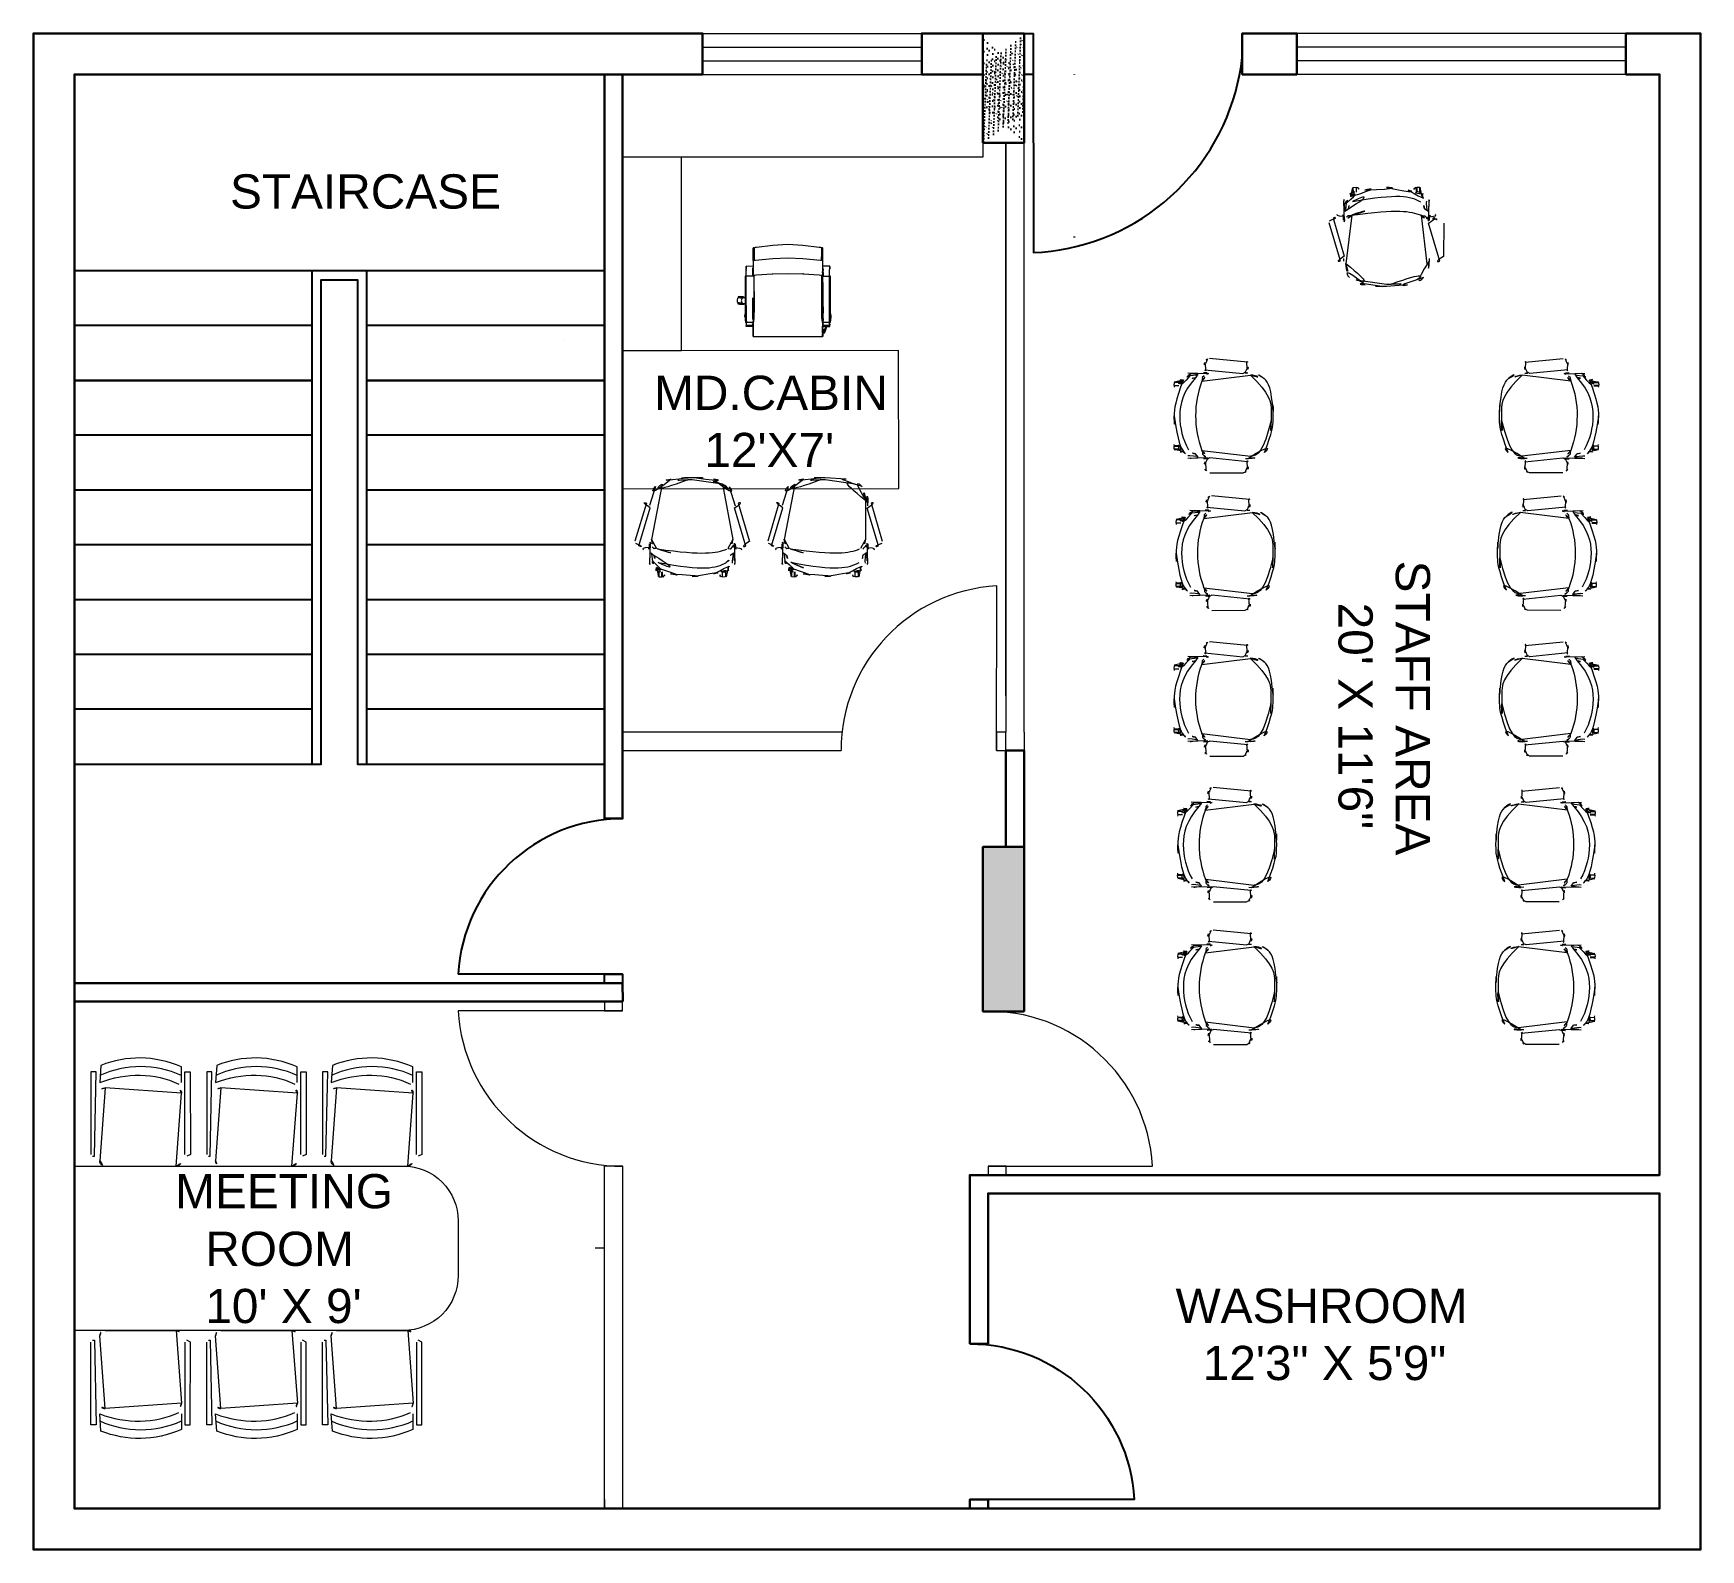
# Model space of a CAD drawing. Header units: inches. Extents: x 31613 to 11629803103, y 12993 to 6379790274.
# Drawn here: x 11629802738.4 to 11629803103.4, y 6379789942.4 to 6379790274.3 of the extents above.
import ezdxf

# ---------------------------------------------------------------- set-up
doc = ezdxf.new("R2010")
doc.units = ezdxf.units.IN
doc.layers.add('COLUMN', color=50, linetype='Continuous', lineweight=30)
for name, color, linetype in [('PDF_0', 7, 'Continuous'), ('PDF_Text', 7, 'Continuous'), ('S-Hatch_8', 7, 'Continuous')]:
    doc.layers.add(name, color=color, linetype=linetype)
for name, color, linetype, true_color in [('PDF_EXISTING WALLS', 7, 'Continuous', 0xb80000), ('PDF_EXITING WALLS', 7, 'Continuous', 0xdd0000), ('PDF_FURNITURE', 30, 'Continuous', 0xff7f00), ('PDF_GLASS PARTITION', 7, 'Continuous', 0x7fffff)]:
    doc.layers.add(name, color=color, linetype=linetype, true_color=true_color)
doc.styles.add('PDF Arial', font='arial.ttf')

msp = doc.modelspace()

# ---------------------------------------------------------------- texts
at = {"layer": 'PDF_Text', "color": 12, "true_color": 0xdd0000, "char_height": 7.49195185464844, "attachment_point": 7, "style": 'PDF Arial'}
for s, insert in [('STAIRCASE', (11629802781.43253, 6379790235.875954)), ('MD.CABIN', (11629802874.26663, 6379790191.784621)), ("12'X7'", (11629802885.26481, 6379790179.376823)), ('MEETING', (11629802769.42914, 6379790016.996404)), ('ROOM', (11629802776.01706, 6379790004.382004)), ("10' X 9'", (11629802776.01706, 6379789991.866154)), ('WASHROOM', (11629802988.42695, 6379789991.905574)), ('12\'3" X 5\'9"', (11629802994.36444, 6379789979.384613))]:
    msp.add_mtext(s, dxfattribs=dict(at, insert=insert))
at = {"layer": 'PDF_Text', "color": 12, "true_color": 0xdd0000, "char_height": 7.49195185464844, "attachment_point": 7, "rotation": 270, "style": 'PDF Arial'}
for s, insert in [('STAFF AREA', (11629803036.51771, 6379790158.913696)), ('20\' X 11\'6"', (11629803023.98215, 6379790149.711806))]:
    msp.add_mtext(s, dxfattribs=dict(at, insert=insert))

# ---------------------------------------------------------------- blocks, each defined once
blk = doc.blocks.new('VISITOR CHAIR')
at = {"layer": 'PDF_FURNITURE', "lineweight": 0}
for points in [[(31291.76514255914, 13257.22495680183, 0.2096491390494698), (31290.88598653507, 13258.62401593298, 0.1011058359436896), (31287.79473223474, 13260.04548788727, 0.0617973619514048), (31283.04591703518, 13260.62829995245, 0.06179736195134378), (31278.28822804325, 13260.028905015, 0.1011058359448138), (31275.20384132407, 13258.60576975009, 0.2096491390493342), (31274.30906344694, 13257.19783396164)], [(31275.20869173769, 13258.60706617153, -0.1198315580731706), (31275.27471275758, 13260.54433709836, -0.3485863355106293), (31275.37047406183, 13260.62831132383), (31275.63646938133, 13260.62831132357, -0.4142129935436829), (31275.68583406183, 13260.56918132383), (31275.68583406183, 13259.52455132383)], [(31275.74496406183, 13259.54426132383), (31275.76467406108, 13260.63811251553, -0.4142149788356898), (31275.78438406183, 13260.64802132383), (31276.37568406183, 13260.64802132383, -0.4142150080656891), (31276.39539406183, 13260.62831132383), (31276.39539406183, 13259.60339132383)], [(31276.45452406183, 13259.58368132383), (31276.47423406125, 13260.57894664333, -0.4142130013023614), (31276.51365406183, 13260.62831132383), (31276.78959406183, 13260.62831132383, -0.3485863377230253), (31276.90497573853, 13260.54472137855, -0.07691614284898814), (31277.0409484978, 13259.64227265841)], [(31289.60109406183, 13259.60339132383), (31289.60109406183, 13260.59883600433, 0.4142129989744527), (31289.54196406183, 13260.64802132383), (31289.28573406183, 13260.64802132383, 0.348586335474053), (31289.18997275778, 13260.56404709831, 0.07691614285265641), (31289.03392302992, 13259.66550701956)], [(31290.31065406183, 13259.58368132383), (31290.33036406183, 13260.65793013213, 0.4142149824977587), (31290.29094406183, 13260.68744132383), (31289.69964406183, 13260.68744132383, 0.4142149793665773), (31289.66022406183, 13260.64802132383), (31289.66022406183, 13259.62310132383)], [(31290.86994413285, 13258.64306787198, 0.1198315580714261), (31290.82023573852, 13260.56443137855, 0.3485863378428327), (31290.70485406183, 13260.64802132383), (31290.43867938133, 13260.64802132383, 0.4142130034963289), (31290.36978406183, 13260.58889132383), (31290.36978406183, 13259.54426132383)], [(31273.85280406183, 13253.23706132383), (31273.71483406183, 13257.65210132383, -0.1825174760760152), (31273.98471478884, 13258.37790231965, -0.2061483908127003), (31274.4153622236, 13258.6151484784, -0.1318152291390727), (31274.68732173139, 13258.58257173142, -0.1177453274648681), (31274.90490018992, 13258.37140980078)], [(31274.10903406183, 13255.64168132383), (31274.30613406183, 13257.19877132383), (31274.24700406183, 13257.65210132383, 0.3549400871209639), (31274.20747832902, 13257.73024914249, 0.1678679389220745), (31274.118607141, 13257.68827439653, 0.2281101724938255), (31273.81427359813, 13257.10788986661)], [(31273.95841831905, 13255.41203280234, 0.1117954773351434), (31274.15533158317, 13254.83452103282, 0.173393013652857), (31274.52735474981, 13254.55784647273, 0.4379752955507328), (31274.58207406183, 13254.61676132383), (31274.72004406183, 13255.95704132383, -0.2733597790088045), (31275.60632848238, 13257.51371509076)], [(31291.96629406183, 13255.66139132383), (31291.76919406183, 13257.23819132383), (31291.8284525634, 13257.6858768252, -0.3549400884861331), (31291.88194573499, 13257.74985102049, -0.1678679405510664), (31291.95687898134, 13257.72300148151, -0.2281101725452837), (31292.30136406183, 13257.13964132383), (31292.30136406183, 13256.94254132383), (31292.20281406183, 13255.99646132383), (31292.13712358446, 13255.45655772993, -0.1117954773406551), (31291.94102654417, 13254.87603486085, -0.1733930137457063), (31291.56793447481, 13254.57757637618, -0.4379753050115937), (31291.49325406183, 13254.63647132383), (31291.37464009895, 13255.99073913342, 0.2733597790033747), (31290.51321958321, 13257.53166085562, 0.1255775329619846), (31283.03289700338, 13259.42598926658, 0.1255775329613875), (31275.57146948461, 13257.50446687044)], [(31292.24223406183, 13253.27648132383), (31292.36049406183, 13257.67181132383, 0.1825174760663517), (31292.10778345463, 13258.42038888982, 0.2061483908484085), (31291.6774255566, 13258.65477661965, 0.1318152289089924), (31291.406017025, 13258.60142919844, 0.1177453275498369), (31291.1689969479, 13258.4088987931)], [(31273.63599406183, 13253.41445132383), (31273.59657406183, 13254.22256132383, 0.2698852969646569), (31273.08853099672, 13254.98355628792, 0.1766289321881825), (31272.64593084611, 13254.99474315369, 0.1269653853989477), (31272.34495085188, 13254.78317007988, 0.1707525074785501), (31272.05990609013, 13254.03749512852)], [(31275.46836990304, 13254.56776753963, 0.2697054248407213), (31274.14845406183, 13252.44866132383), (31274.18787406183, 13243.89452132383)], [(31291.41441406183, 13254.49850132383), (31291.32517054299, 13254.46437542847, -0.08826394179795731), (31290.86253406183, 13254.49850132383), (31290.64322150441, 13254.5847583717, 0.09321818679077241), (31283.0366555973, 13255.95696464597, 0.09321818679072975), (31275.46902406183, 13254.55763132383), (31275.23250406183, 13254.45908132383, -0.08826394175466121), (31274.75946406183, 13254.43937132383), (31274.66091406183, 13254.45908132383, -0.245245845854164), (31274.56954508093, 13254.57809119042)], [(31290.61869595204, 13254.59166245864, -0.2697054248463414), (31291.94658406183, 13252.48808132383), (31291.92687406183, 13243.93394132383)], [(31291.78890406183, 13254.10430132383), (31291.43412406183, 13254.49850132383, 0.2452458444507141), (31291.52566861144, 13254.59838519841)], [(31292.45904406183, 13253.45387132383), (31292.47875406183, 13254.26198132383, -0.2698852969686671), (31293.00348858533, 13255.02155570074, -0.1766289320908316), (31293.44690496911, 13255.03492907179, -0.1269653854250716), (31293.74829411089, 13254.8245957986, -0.1707525074751016), (31294.05468258875, 13254.08132452715)], [(31273.71483406183, 13245.05741132383), (31273.70764879968, 13244.47228676407, 0.2028502076920936), (31274.97144982883, 13240.89551276701, 0.2020077257628594), (31278.43496690046, 13239.3069461586, 0.04026480955850158), (31282.13100406183, 13238.98673132383), (31283.07708406183, 13238.94731132383), (31284.00356849846, 13238.98761584954, 0.04026480955891414), (31287.72927491939, 13239.32170992557, 0.2020077257656459), (31291.17456720843, 13240.9280531346, 0.2028502076925069), (31292.42564899267, 13244.50927731968)], [(31291.96308013975, 13243.95773571859, -0.270939945224831), (31289.68732761316, 13240.4141199539, -0.1042544964916391), (31284.10200406183, 13239.44006132383), (31283.07708406183, 13239.44006132383), (31282.03245406183, 13239.44006132383, -0.1042544964916065), (31276.45424017396, 13240.39570354236, -0.2709399452230821), (31274.17200040675, 13243.92293635388)]]:
    blk.add_lwpolyline(points, format="xyb", dxfattribs=at)
for points in [[(31273.77396406183, 13257.11993132383), (31273.77396406183, 13256.90312132383), (31273.87251406183, 13255.95704132383), (31273.93164406183, 13255.40516132383)], [(31274.28642406183, 13254.08459132383), (31274.64120406183, 13254.45908132383)], [(31292.39991406183, 13244.48582132383), (31292.39991406183, 13245.09683132383)]]:
    blk.add_lwpolyline(points, dxfattribs=at)
for points in [[(31270.52181406183, 13252.82315132383), (31270.54345282093, 13245.55838508529, 0.1377454040766969), (31270.64610939612, 13245.11813324177, 0.1767278619293292), (31271.37132113874, 13244.52268414325, 0.190988291179695), (31272.99685166748, 13244.5370295567, 0.1767278619536145), (31273.7311138657, 13245.12238480631, 0.1377454041656138), (31273.83309406183, 13245.55016132383), (31273.81338406183, 13252.84286132383, 0.1377454041452231), (31273.73603924582, 13253.308090338, 0.1767278619240007), (31272.99212070757, 13253.87727807209, 0.1909882911882724), (31271.34353601811, 13253.88706361165, 0.1767278619495051), (31270.62379425795, 13253.29034784136, 0.1377454041663372)], [(31295.48834872754, 13253.3340194059, 0.1767278619249802), (31294.74342698491, 13253.92946850441, 0.1909882911840163), (31293.11789645618, 13253.91512309096, 0.1767278619456352), (31292.37727159142, 13253.32503012027, 0.1377454042139699), (31292.28165406183, 13252.86257132383), (31292.30329282092, 13245.59780508529, 0.1377454041496042), (31292.40594939611, 13245.15755324177, 0.1767278619509879), (31293.14233741607, 13244.57487457555, 0.1909882911839561), (31294.77121210555, 13244.56508903601, 0.1767278619328877), (31295.49095386571, 13245.16180480631, 0.1377454041006069), (31295.59293406183, 13245.58958132383), (31295.57322406183, 13252.88228132383, 0.1377454041455382)]]:
    blk.add_lwpolyline(points, format="xyb", close=True, dxfattribs=at)
for centre, radius, start, end in [((31276.14901899915, 13258.84455660056), 0.8179661045999128, 50.63038710758632, 189.3767443970438), ((31275.69568919054, 13259.71179636691), 0.04927495282032698, 0.1042283926849209, 87.7862899310751), ((31276.46437893361, 13259.73150636604), 0.04927495303888715, 92.42226721206966, 180.1043275531553), ((31289.94601919609, 13258.86426643668), 0.8179662109732669, 350.8318120028957, 129.5781692968636), ((31289.61094919144, 13259.7512163672), 0.04927495192223823, 0.1042280541764275, 87.78629096091605), ((31290.37963893195, 13259.75121636665), 0.04927495236256869, 92.4222653162739, 180.1043282622722), ((31276.56292555211, 13252.39938746245), 2.848096032511168, 144.0690983390887, 166.283481949257), ((31289.53211256707, 13252.43880747506), 2.848096032855201, 13.92507445962467, 36.1394580669839)]:
    blk.add_arc(centre, radius, start, end, dxfattribs=at)

# ---------------------------------------------------------------- hatches: boundary and pattern name
at = {"layer": 'S-Hatch_8', "true_color": 0x000000, "transparency": 33554687}
h = msp.add_hatch(dxfattribs=at)
h.set_pattern_fill('AR-CONC', color=18, scale=0.008)
h.set_pattern_definition([(49.99999999999999, (11629769496.70144, 6379776900.348201), (1.457477351968032, -0.1275126843112247), [0.1524, -1.6764]), (355, (11629769496.70144, 6379776900.348201), (-0.2819473713997547, 1.528454761912281), [0.12192, -1.34112467336]), (100.4514447, (11629769496.8229, 6379776900.337575), (1.175529976722826, 1.400942015297561), [0.1295200704, -1.4247219568]), (46.18420000000001, (11629769496.70144, 6379776900.754601), (2.168632327137039, -0.3363386234618172), [0.2286, -2.5146]), (96.63555760999995, (11629769496.88216, 6379776900.726573), (1.899233072412024, 1.979408996781772), [0.19428018512, -2.13708486528]), (351.1841511700001, (11629769496.70144, 6379776900.754601), (1.899233072519816, 1.979408996684261), [0.18287973656, -2.01167785536]), (21, (11629769496.90464, 6379776900.653001), (1.21291513015306, -0.8181215854967009), [0.1524, -1.6764]), (326.0000000000001, (11629769496.90464, 6379776900.653001), (0.4944162267811766, 1.473503728978554), [0.12192, -1.34112]), (71.45144499999999, (11629769497.00571, 6379776900.584825), (1.707331354229729, 0.655382151087242), [0.1295200704, -1.4247195008]), (37.50000000000001, (11629769496.70144, 6379776900.348201), (0.02470882600473453, 0.6764403109852248), [0, -1.324864, 0, -1.36144, 0, -1.3462]), (7.499999999999999, (11629769496.70144, 6379776900.348201), (0.534557300082446, 0.8014445985449561), [0, -0.7762239999999999, 0, -1.294384, 0, -0.5130800000000001]), (327.5, (11629769496.2483, 6379776900.348201), (1.084724761334971, -0.04582995194138755), [0, -0.508, 0, -1.58496, 0, -2.10312]), (317.5, (11629769496.0451, 6379776900.348201), (1.185033451088144, 0.2034119282666642), [0, -0.6604, 0, -1.052576, 0, -1.49352])])
h.paths.add_polyline_path([(11629802955.25502, 6379790274.339665), (11629802946.24755, 6379790274.339665), (11629802946.24755, 6379790250.352595), (11629802955.25502, 6379790250.352595)])
h = msp.add_hatch(dxfattribs=at)
h.set_pattern_fill('AR-CONC', color=18, scale=0.008)
h.set_pattern_definition([(49.99999999999999, (11629769496.70144, 6379776893.348201), (1.457477351968032, -0.1275126843112247), [0.1524, -1.6764]), (355, (11629769496.70144, 6379776893.348201), (-0.2819473713997547, 1.528454761912281), [0.12192, -1.34112467336]), (100.4514447, (11629769496.8229, 6379776893.337575), (1.175529976722826, 1.400942015297561), [0.1295200704, -1.4247219568]), (46.18420000000001, (11629769496.70144, 6379776893.754601), (2.168632327137039, -0.3363386234618172), [0.2286, -2.5146]), (96.63555760999994, (11629769496.88216, 6379776893.726573), (1.899233072412024, 1.979408996781772), [0.19428018512, -2.13708486528]), (351.1841511700001, (11629769496.70144, 6379776893.754601), (1.899233072519816, 1.979408996684261), [0.18287973656, -2.01167785536]), (21, (11629769496.90464, 6379776893.653001), (1.21291513015306, -0.8181215854967009), [0.1524, -1.6764]), (326.0000000000001, (11629769496.90464, 6379776893.653001), (0.4944162267811766, 1.473503728978554), [0.12192, -1.34112]), (71.45144499999999, (11629769497.00571, 6379776893.584825), (1.707331354229729, 0.655382151087242), [0.1295200704, -1.4247195008]), (37.50000000000001, (11629769496.70144, 6379776893.348201), (0.02470882600473453, 0.6764403109852248), [0, -1.324864, 0, -1.36144, 0, -1.3462]), (7.499999999999999, (11629769496.70144, 6379776893.348201), (0.534557300082446, 0.8014445985449561), [0, -0.7762239999999999, 0, -1.294384, 0, -0.5130800000000001]), (327.5, (11629769496.2483, 6379776893.348201), (1.084724761334971, -0.04582995194138755), [0, -0.508, 0, -1.58496, 0, -2.10312]), (317.5, (11629769496.0451, 6379776893.348201), (1.185033451088144, 0.2034119282666642), [0, -0.6604, 0, -1.052576, 0, -1.49352])])
h.paths.add_polyline_path([(11629802946.24755, 6379790060.20011), (11629802955.25502, 6379790060.20011), (11629802955.25502, 6379790096.21028), (11629802946.24755, 6379790096.21028)])

# ---------------------------------------------------------------- linework, layer by layer
at = {"layer": 'COLUMN'}
for points in [[(11629802946.24755, 6379790250.352595), (11629802946.24755, 6379790274.339665)], [(11629802946.24755, 6379790274.339665), (11629802955.25502, 6379790274.339665), (11629802955.25502, 6379790250.352595), (11629802946.24755, 6379790250.352595)]]:
    msp.add_lwpolyline(points, dxfattribs=at)
msp.add_lwpolyline([(11629802955.25502, 6379790060.20011), (11629802955.25502, 6379790096.21028), (11629802946.24755, 6379790096.21028), (11629802946.24755, 6379790060.20011)], close=True, dxfattribs=at)
at = {"layer": 'PDF_0', "lineweight": 25}
for points in [[(11629802955.25502, 6379790274.339665), (11629802957.24573, 6379790274.339665), (11629802957.26544, 6379790265.351906), (11629802955.25502, 6379790265.351906)], [(11629802957.24573, 6379790274.339665), (11629802957.30486, 6379790226.345816), (11629802959.25615, 6379790226.464076), (11629802961.18773, 6379790226.680885), (11629802963.11931, 6379790226.956826), (11629802965.03118, 6379790227.311605), (11629802966.92334, 6379790227.745226), (11629802968.79579, 6379790228.257686), (11629802970.64853, 6379790228.848986), (11629802972.48156, 6379790229.499415), (11629802974.29488, 6379790230.228685), (11629802976.04907, 6379790231.036796), (11629802977.78355, 6379790231.923746), (11629802979.49832, 6379790232.869825), (11629802981.15396, 6379790233.875035), (11629802982.77018, 6379790234.959085), (11629802984.34698, 6379790236.102265), (11629802985.86465, 6379790237.324286), (11629802987.3429, 6379790238.585726), (11629802988.76202, 6379790239.906296), (11629802990.12201, 6379790241.305706), (11629802991.44258, 6379790242.744535), (11629802992.68431, 6379790244.222786), (11629802993.86691, 6379790245.760166), (11629802994.99038, 6379790247.356676), (11629802996.05472, 6379790248.992606), (11629802997.05993, 6379790250.667955), (11629802997.96659, 6379790252.363016), (11629802998.83383, 6379790254.117206), (11629802999.62223, 6379790255.891106), (11629803000.33179, 6379790257.704426), (11629803000.96251, 6379790259.537456), (11629803001.51439, 6379790261.409905), (11629803002.00714, 6379790263.302066), (11629803002.42105, 6379790265.194225), (11629803002.75612, 6379790267.106095), (11629803003.01235, 6379790269.037676)], [(11629802966.2532, 6379790265.371615), (11629802966.2532, 6379790265.351906)], [(11629802966.2532, 6379790229.854196), (11629802966.2532, 6379790229.617676)], [(11629802863.38671, 6379790222.344686), (11629802804.37497, 6379790222.344686), (11629802747.37365, 6379790222.344686)], [(11629802799.38834, 6379790114.353596), (11629802799.38834, 6379790222.344686)], [(11629802811.37202, 6379790114.353596), (11629802811.37202, 6379790222.344686)], [(11629802867.44862, 6379790222.344686), (11629802867.4092, 6379790222.344686)], [(11629802747.37365, 6379790114.353596), (11629802801.37905, 6379790114.353596), (11629802801.37905, 6379790220.353975), (11629802804.37497, 6379790220.353975), (11629802809.38131, 6379790220.353975), (11629802809.38131, 6379790114.353596), (11629802863.38671, 6379790114.353596)], [(11629802799.38834, 6379790210.341296), (11629802747.37365, 6379790210.341296)], [(11629802863.38671, 6379790210.341296), (11629802811.37202, 6379790210.341296)], [(11629802867.44862, 6379790210.341296), (11629802867.38949, 6379790210.341296)], [(11629802854.37924, 6379790207.207406), (11629802854.37924, 6379790207.207406)], [(11629802799.38834, 6379790186.354226), (11629802747.37365, 6379790186.354226)], [(11629802863.38671, 6379790186.354226), (11629802811.37202, 6379790186.354226)], [(11629802867.44697, 6379790187.438213), (11629802867.40755, 6379790187.438213)], [(11629802799.38834, 6379790174.350836), (11629802747.37365, 6379790174.350836)], [(11629802863.38671, 6379790174.350836), (11629802811.37202, 6379790174.350836)], [(11629802867.44697, 6379790175.434823), (11629802867.40755, 6379790175.434823)], [(11629802799.38834, 6379790162.347445), (11629802747.37365, 6379790162.347445)], [(11629802863.38671, 6379790162.347445), (11629802811.37202, 6379790162.347445)], [(11629802799.38834, 6379790150.344056), (11629802747.37365, 6379790150.344056)], [(11629802863.38671, 6379790150.344056), (11629802811.37202, 6379790150.344056)], [(11629802799.38834, 6379790138.360375), (11629802747.37365, 6379790138.360375)], [(11629802863.38671, 6379790138.360375), (11629802811.37202, 6379790138.360375)], [(11629802799.38834, 6379790126.356986), (11629802747.37365, 6379790126.356986)], [(11629802863.38671, 6379790126.356986), (11629802811.37202, 6379790126.356986)], [(11629802867.38784, 6379790068.359746), (11629802831.38784, 6379790068.359746)], [(11629802867.38784, 6379790066.359746), (11629802863.38784, 6379790066.359746), (11629802863.38784, 6379790068.359746), (11629802867.38784, 6379790068.359746), (11629802867.38784, 6379790066.359746)], [(11629802819.25602, 6379790066.359746), (11629802867.38784, 6379790066.359746), (11629802804.37497, 6379790066.359746), (11629802747.37365, 6379790066.359746)], [(11629802738.38589, 6379789951.351895), (11629802738.38589, 6379789951.351895)], [(11629802835.5759, 6379789951.351895), (11629802871.32984, 6379789951.351895), (11629802835.5759, 6379789951.351895)], [(11629802947.37102, 6379789951.351895), (11629802947.37102, 6379789953.362316)]]:
    msp.add_lwpolyline(points, dxfattribs=at)
for points in [[(11629802747.37365, 6379790198.357615), (11629802799.38834, 6379790198.357615)], [(11629802811.37202, 6379790198.357615), (11629802863.38671, 6379790198.357615)], [(11629802867.38949, 6379790198.357615), (11629802867.44862, 6379790198.357615)], [(11629802867.38949, 6379790198.357615), (11629802867.44862, 6379790198.357615)]]:
    msp.add_lwpolyline(points, close=True, dxfattribs=at)
msp.add_lwpolyline([(11629802943.37974, 6379789987.421196, -0.3980468039054539), (11629802979.38006, 6379789953.362316), (11629802943.36989, 6379789953.362316), (11629802943.36989, 6379789951.351895)], format="xyb", dxfattribs=at)
msp.add_arc((11629802867.38784, 6379790066.359746), 36.05551275463989, 90, 176.8201456324199, dxfattribs=at)
at = {"layer": 'PDF_EXISTING WALLS', "lineweight": 30}
for points in [[(11629803003.01235, 6379790274.339665), (11629803014.99603, 6379790274.339665), (11629803014.99603, 6379790265.351906)], [(11629803086.99666, 6379790265.351906), (11629803086.99666, 6379790274.339665)], [(11629802943.36989, 6379789987.401485), (11629802947.37102, 6379789987.401485)], [(11629802947.37102, 6379789953.362316), (11629802943.36989, 6379789953.362316)], [(11629802943.36989, 6379789951.351895), (11629802947.37102, 6379789951.351895)]]:
    msp.add_lwpolyline(points, dxfattribs=at)
at = {"layer": 'PDF_EXITING WALLS', "lineweight": 30}
for p, q in [((11629802955.25502, 6379790117.349516), (11629802951.25502, 6379790117.349516)), ((11629802951.25502, 6379790117.349516), (11629802951.25502, 6379790096.21028)), ((11629802955.25502, 6379790096.21028), (11629802955.25502, 6379790117.349516)), ((11629802951.25502, 6379790096.21028), (11629802955.25502, 6379790096.21028)), ((11629802867.40755, 6379790062.358616), (11629802867.38784, 6379790066.359746)), ((11629802867.40755, 6379790062.358616), (11629802867.40755, 6379790062.358616))]:
    msp.add_line(p, q, dxfattribs=at)
for points in [[(11629803086.99666, 6379790274.339665), (11629803094.38791, 6379790274.339665), (11629803103.37567, 6379790274.339665), (11629803103.37567, 6379790265.351906), (11629803103.37567, 6379789951.351895), (11629803103.37567, 6379789942.364136), (11629803094.38791, 6379789942.364136), (11629802747.37365, 6379789942.364136), (11629802738.38589, 6379789942.364136), (11629802738.38589, 6379789951.351895), (11629802738.38589, 6379790265.351906), (11629802738.38589, 6379790274.339665), (11629802747.37365, 6379790274.339665), (11629802884.87061, 6379790274.339665), (11629802884.87061, 6379790265.351906), (11629802867.38784, 6379790265.351906), (11629802747.37365, 6379790265.351906), (11629802747.37365, 6379789951.351895), (11629802943.36989, 6379789951.351895), (11629802943.36989, 6379789953.362316)], [(11629802946.24755, 6379790265.351906), (11629802932.88417, 6379790265.351906), (11629802932.88417, 6379790274.339665), (11629802946.24755, 6379790274.339665)], [(11629803014.99603, 6379790274.339665), (11629803003.01235, 6379790274.339665), (11629803003.01235, 6379790265.351906), (11629803014.99603, 6379790265.351906)], [(11629802863.38671, 6379790265.351906), (11629802863.38671, 6379790102.411273), (11629802867.38784, 6379790102.411273), (11629802867.38784, 6379790265.351906)], [(11629803086.99666, 6379790265.351906), (11629803094.38791, 6379790265.351906), (11629803094.38791, 6379790024.357736), (11629802943.36989, 6379790024.357736), (11629802943.36989, 6379789987.401485)], [(11629802747.37365, 6379790066.359746), (11629802867.38784, 6379790066.359746)], [(11629802867.38784, 6379790062.358616), (11629802747.37365, 6379790062.358616)], [(11629802947.37102, 6379789987.401485), (11629802947.37102, 6379790020.356606), (11629803094.38791, 6379790020.356606), (11629803094.38791, 6379789951.351895), (11629802947.37102, 6379789951.351895), (11629802947.37102, 6379789953.362316)]]:
    msp.add_lwpolyline(points, dxfattribs=at)
at = {"layer": 'PDF_FURNITURE', "lineweight": 0}
for points in [[(11629802946.22626, 6379790247.218706), (11629802867.38784, 6379790247.218706), (11629802867.38784, 6379790265.351906), (11629802946.24755, 6379790265.351906), (11629802946.24755, 6379790250.352595), (11629802946.24755, 6379790250.352595)], [(11629802880.27818, 6379790204.921045), (11629802880.23876, 6379790247.218706), (11629802867.38784, 6379790247.198996), (11629802867.36813, 6379790204.901336)], [(11629802894.41025, 6379790222.975343), (11629802894.41025, 6379790222.955633), (11629802894.41025, 6379790222.896503), (11629802894.42996, 6379790222.896503)], [(11629802895.92792, 6379790222.600853), (11629802895.92792, 6379790222.837373)], [(11629802912.72084, 6379790223.172443), (11629802912.72084, 6379790223.310413), (11629802912.72084, 6379790223.290703), (11629802912.74055, 6379790223.172443)], [(11629802912.68142, 6379790221.102893), (11629802912.68142, 6379790219.506383), (11629802912.68142, 6379790214.775983)], [(11629802892.71519, 6379790215.150473), (11629802892.99113, 6379790215.071633), (11629802893.64156, 6379790215.012503), (11629802893.93721, 6379790215.051923), (11629802893.85837, 6379790215.051923), (11629802893.62185, 6379790215.091343), (11629802893.3262, 6379790215.111053), (11629802893.08968, 6379790215.130763), (11629802892.77432, 6379790215.150473)], [(11629802893.81895, 6379790216.668143), (11629802893.06997, 6379790216.727273), (11629802892.83345, 6379790216.687853), (11629802892.91229, 6379790216.668143), (11629802893.1291, 6379790216.668143), (11629802893.44446, 6379790216.628723), (11629802893.74011, 6379790216.609013), (11629802893.97663, 6379790216.589303), (11629802894.03576, 6379790216.589303), (11629802894.03576, 6379790216.609013)], [(11629802894.21315, 6379790213.021793), (11629802894.21315, 6379790212.942953), (11629802894.21315, 6379790212.864113), (11629802894.19344, 6379790212.174263), (11629802894.17373, 6379790212.292523), (11629802894.17373, 6379790212.391073)], [(11629802896.10531, 6379790213.751063), (11629802896.10531, 6379790213.810193), (11629802896.12502, 6379790213.100633), (11629802896.12502, 6379790212.391073), (11629802896.10531, 6379790211.937743), (11629802896.10531, 6379790212.864113)], [(11629802911.02578, 6379790212.292523), (11629802911.04549, 6379790212.253103), (11629802911.04549, 6379790212.213683), (11629802911.02578, 6379790211.898323), (11629802911.02578, 6379790211.937743), (11629802911.00607, 6379790212.391073), (11629802911.00607, 6379790213.100633), (11629802911.02578, 6379790213.810193), (11629802911.02578, 6379790213.751063), (11629802911.02578, 6379790212.864113), (11629802911.04549, 6379790212.331943)], [(11629802912.70113, 6379790211.169053), (11629802912.68142, 6379790211.169053)], [(11629802912.91794, 6379790213.021793), (11629802912.95736, 6379790212.391073), (11629802912.95736, 6379790212.292523), (11629802912.93765, 6379790212.174263), (11629802912.93765, 6379790212.272813), (11629802912.91794, 6379790212.864113), (11629802912.91794, 6379790212.942953)], [(11629802895.92792, 6379790207.995743), (11629802895.92792, 6379790208.173133), (11629802895.94763, 6379790207.995743)], [(11629802911.16375, 6379790207.995743), (11629802911.18346, 6379790208.173133), (11629802911.18346, 6379790207.995743)], [(11629802911.91273, 6379790210.025873), (11629802911.91273, 6379790209.887903), (11629802911.91273, 6379790209.868193), (11629802911.87331, 6379790209.592253), (11629802911.63679, 6379790208.981243), (11629802911.49882, 6379790208.744723), (11629802911.47911, 6379790208.744723), (11629802911.47911, 6379790208.725013), (11629802911.40027, 6379790208.626463), (11629802911.18346, 6379790208.685593), (11629802911.28201, 6379790208.725013), (11629802911.28201, 6379790208.744723), (11629802911.36085, 6379790208.981243), (11629802911.51853, 6379790209.375443), (11629802911.61708, 6379790209.611963), (11629802911.73534, 6379790209.710513), (11629802911.81418, 6379790209.809063), (11629802911.87331, 6379790209.907613), (11629802911.89302, 6379790209.927323)], [(11629802927.83841, 6379790174.725263), (11629802927.79899, 6379790204.920983), (11629802867.38784, 6379790204.842143), (11629802867.40755, 6379790174.646423)]]:
    msp.add_lwpolyline(points, close=True, dxfattribs=at)
for points in [[(11629802951.37215, 6379790246.055816), (11629802951.25389, 6379790246.055816)], [(11629802911.16375, 6379790227.272123), (11629802911.18346, 6379790227.291833), (11629802911.14404, 6379790227.350963), (11629802910.90752, 6379790227.350963), (11629802910.88781, 6379790227.311543), (11629802910.69071, 6379790227.429803), (11629802910.43448, 6379790227.488933), (11629802906.82755, 6379790227.922553), (11629802903.55569, 6379790228.119653), (11629802900.28383, 6379790227.922553), (11629802896.6769, 6379790227.488933), (11629802896.42067, 6379790227.429803), (11629802896.22357, 6379790227.311543), (11629802896.20386, 6379790227.350963), (11629802895.96734, 6379790227.350963), (11629802895.92792, 6379790227.291833), (11629802895.94763, 6379790227.272123)], [(11629802895.92792, 6379790224.690113), (11629802895.92792, 6379790227.291833)], [(11629802912.72084, 6379790223.310413), (11629802912.72084, 6379790223.330123), (11629802911.18346, 6379790223.330123), (11629802911.18346, 6379790223.487803), (11629802911.18346, 6379790223.507513), (11629802911.18346, 6379790223.527223), (11629802911.18346, 6379790223.606063), (11629802911.18346, 6379790223.625773), (11629802911.18346, 6379790223.684903), (11629802911.18346, 6379790224.414173), (11629802911.18346, 6379790224.690113), (11629802911.14404, 6379790224.630983), (11629802910.92723, 6379790224.611273), (11629802910.88781, 6379790224.670403), (11629802910.69071, 6379790224.591563), (11629802906.82755, 6379790224.966053), (11629802903.55569, 6379790225.123733), (11629802900.28383, 6379790224.966053), (11629802896.42067, 6379790224.591563), (11629802896.22357, 6379790224.670403), (11629802896.22357, 6379790224.650693), (11629802896.22357, 6379790224.729533), (11629802896.22357, 6379790224.749243), (11629802896.22357, 6379790224.985763), (11629802896.22357, 6379790225.025183), (11629802896.22357, 6379790225.044893), (11629802896.22357, 6379790227.311543)], [(11629802896.22357, 6379790225.025183), (11629802896.22357, 6379790225.025183)], [(11629802896.22357, 6379790224.985763), (11629802896.22357, 6379790224.985763)], [(11629802910.88781, 6379790227.311543), (11629802910.90752, 6379790225.379963), (11629802910.88781, 6379790225.360253), (11629802910.88781, 6379790225.261703)], [(11629802910.90752, 6379790225.360253), (11629802910.88781, 6379790225.360253), (11629802910.88781, 6379790225.379963), (11629802910.88781, 6379790225.261703), (11629802910.90752, 6379790225.261703)], [(11629802910.88781, 6379790224.768953), (11629802910.88781, 6379790224.749243), (11629802910.88781, 6379790225.005473), (11629802910.88781, 6379790225.261703), (11629802910.90752, 6379790224.808373)], [(11629802910.88781, 6379790225.261703), (11629802910.88781, 6379790225.261703)], [(11629802911.18346, 6379790224.690113), (11629802911.18346, 6379790227.291833)], [(11629802894.44967, 6379790221.201443), (11629802894.21315, 6379790221.201443), (11629802894.21315, 6379790216.549883), (11629802894.19344, 6379790216.549883), (11629802894.17373, 6379790216.549883), (11629802894.15402, 6379790216.530173), (11629802892.69548, 6379790216.648433), (11629802892.65606, 6379790216.431623)], [(11629802895.92792, 6379790223.310413), (11629802894.41025, 6379790223.330123), (11629802894.41025, 6379790223.251283), (11629802894.41025, 6379790223.172443), (11629802894.41025, 6379790223.113313)], [(11629802894.41025, 6379790223.014763), (11629802894.41025, 6379790222.975343), (11629802894.41025, 6379790223.014763), (11629802894.41025, 6379790223.034473), (11629802894.41025, 6379790223.054183), (11629802894.41025, 6379790223.073893), (11629802894.41025, 6379790223.133023), (11629802894.41025, 6379790223.172443), (11629802894.41025, 6379790223.310413), (11629802894.41025, 6379790223.330123)], [(11629802894.41025, 6379790223.172443), (11629802894.41025, 6379790223.172443)], [(11629802894.41025, 6379790223.133023), (11629802894.41025, 6379790223.113313), (11629802894.41025, 6379790223.073893), (11629802894.41025, 6379790223.054183), (11629802894.41025, 6379790223.014763), (11629802894.41025, 6379790223.054183), (11629802894.41025, 6379790223.014763), (11629802894.41025, 6379790222.975343)], [(11629802894.41025, 6379790223.073893), (11629802894.41025, 6379790223.073893)], [(11629802894.41025, 6379790223.073893), (11629802894.41025, 6379790223.073893)], [(11629802894.41025, 6379790223.073893), (11629802894.41025, 6379790223.073893)], [(11629802894.41025, 6379790223.054183), (11629802894.41025, 6379790223.054183)], [(11629802894.41025, 6379790223.054183), (11629802894.41025, 6379790223.054183)], [(11629802894.41025, 6379790223.054183), (11629802894.41025, 6379790223.054183)], [(11629802894.41025, 6379790223.054183), (11629802894.41025, 6379790223.054183)], [(11629802894.42996, 6379790222.817663), (11629802894.41025, 6379790222.817663), (11629802894.41025, 6379790222.896503), (11629802894.41025, 6379790222.975343), (11629802894.41025, 6379790222.955633), (11629802894.41025, 6379790222.935923), (11629802894.41025, 6379790222.896503), (11629802894.41025, 6379790222.935923), (11629802894.41025, 6379790222.975343), (11629802894.41025, 6379790223.014763), (11629802894.41025, 6379790222.975343), (11629802894.41025, 6379790222.935923)], [(11629802894.41025, 6379790223.014763), (11629802894.41025, 6379790223.014763)], [(11629802894.41025, 6379790223.014763), (11629802894.41025, 6379790223.014763)], [(11629802894.41025, 6379790223.014763), (11629802894.41025, 6379790223.014763)], [(11629802894.41025, 6379790223.014763), (11629802894.41025, 6379790223.014763)], [(11629802894.41025, 6379790223.014763), (11629802894.41025, 6379790223.014763)], [(11629802894.41025, 6379790223.014763), (11629802894.41025, 6379790223.014763)], [(11629802894.41025, 6379790223.014763), (11629802894.41025, 6379790223.014763)], [(11629802894.41025, 6379790223.014763), (11629802894.41025, 6379790223.014763)], [(11629802894.41025, 6379790222.975343), (11629802894.41025, 6379790222.975343)], [(11629802894.41025, 6379790222.975343), (11629802894.41025, 6379790222.975343)], [(11629802894.41025, 6379790222.975343), (11629802894.41025, 6379790222.975343)], [(11629802894.41025, 6379790222.975343), (11629802894.41025, 6379790222.975343)], [(11629802894.41025, 6379790222.975343), (11629802894.41025, 6379790222.975343)], [(11629802894.41025, 6379790222.975343), (11629802894.41025, 6379790222.975343)], [(11629802894.41025, 6379790222.935923), (11629802894.41025, 6379790222.935923)], [(11629802895.92792, 6379790221.201443), (11629802895.8885, 6379790221.201443), (11629802894.44967, 6379790221.201443), (11629802894.44967, 6379790222.285493), (11629802894.44967, 6379790222.502303), (11629802894.44967, 6379790222.541723), (11629802894.44967, 6379790222.561433), (11629802894.42996, 6379790222.817663), (11629802894.42996, 6379790222.896503), (11629802894.41025, 6379790222.896503), (11629802894.41025, 6379790222.837373), (11629802894.41025, 6379790222.896503), (11629802894.41025, 6379790222.837373), (11629802894.41025, 6379790222.817663)], [(11629802894.41025, 6379790222.896503), (11629802894.41025, 6379790222.896503)], [(11629802894.41025, 6379790222.896503), (11629802894.41025, 6379790222.896503)], [(11629802894.42996, 6379790222.896503), (11629802894.42996, 6379790222.896503)], [(11629802894.44967, 6379790222.561433), (11629802894.44967, 6379790222.502303), (11629802894.44967, 6379790222.443173)], [(11629802894.44967, 6379790221.201443), (11629802894.44967, 6379790221.201443)], [(11629802896.22357, 6379790224.611273), (11629802896.22357, 6379790224.571853), (11629802896.22357, 6379790224.532433), (11629802896.22357, 6379790224.571853), (11629802896.22357, 6379790224.611273), (11629802896.22357, 6379790224.650693), (11629802896.20386, 6379790224.630983), (11629802895.96734, 6379790224.630983), (11629802895.92792, 6379790224.690113), (11629802895.92792, 6379790224.414173), (11629802895.92792, 6379790223.704613), (11629802895.92792, 6379790223.684903), (11629802895.92792, 6379790223.625773), (11629802895.92792, 6379790223.606063), (11629802895.92792, 6379790223.527223), (11629802895.92792, 6379790223.507513), (11629802895.92792, 6379790223.487803), (11629802895.92792, 6379790223.310413), (11629802895.92792, 6379790222.995053), (11629802895.92792, 6379790222.837373), (11629802895.8885, 6379790222.837373)], [(11629802895.8885, 6379790221.201443), (11629802895.8885, 6379790222.305203), (11629802895.8885, 6379790222.522013), (11629802895.8885, 6379790222.837373), (11629802895.8885, 6379790222.975343)], [(11629802895.92792, 6379790224.690113), (11629802895.92792, 6379790224.690113)], [(11629802895.92792, 6379790224.414173), (11629802895.92792, 6379790224.414173)], [(11629802895.92792, 6379790223.684903), (11629802895.92792, 6379790223.684903)], [(11629802895.92792, 6379790223.684903), (11629802895.92792, 6379790223.684903)], [(11629802895.92792, 6379790223.507513), (11629802895.92792, 6379790223.507513)], [(11629802895.92792, 6379790223.487803), (11629802895.92792, 6379790223.487803)], [(11629802895.92792, 6379790223.310413), (11629802895.92792, 6379790223.310413)], [(11629802895.92792, 6379790222.837373), (11629802895.92792, 6379790222.837373)], [(11629802895.92792, 6379790222.600853), (11629802895.92792, 6379790222.482593), (11629802895.92792, 6379790222.462883), (11629802895.92792, 6379790222.246073), (11629802895.92792, 6379790221.694193)], [(11629802895.92792, 6379790222.482593), (11629802895.92792, 6379790222.482593)], [(11629802895.92792, 6379790222.482593), (11629802895.92792, 6379790222.482593)], [(11629802895.92792, 6379790222.462883), (11629802895.92792, 6379790222.462883)], [(11629802895.92792, 6379790222.462883), (11629802895.96734, 6379790222.048973)], [(11629802895.96734, 6379790221.989843), (11629802895.96734, 6379790222.048973), (11629802895.92792, 6379790221.694193), (11629802895.92792, 6379790221.575933), (11629802895.92792, 6379790221.457673), (11629802895.92792, 6379790221.201443), (11629802896.10531, 6379790221.201443), (11629802896.12502, 6379790214.795693), (11629802896.12502, 6379790214.775983), (11629802896.10531, 6379790213.810193)], [(11629802895.92792, 6379790221.575933), (11629802895.96734, 6379790221.457673), (11629802896.18415, 6379790221.418253), (11629802896.22357, 6379790221.457673), (11629802896.24328, 6379790221.378833), (11629802896.30241, 6379790221.378833), (11629802896.6769, 6379790221.457673), (11629802900.14586, 6379790221.674483), (11629802900.28383, 6379790221.694193), (11629802903.55569, 6379790221.753323), (11629802906.82755, 6379790221.694193), (11629802906.96552, 6379790221.674483), (11629802906.82755, 6379790221.694193)], [(11629802896.22357, 6379790224.650693), (11629802896.22357, 6379790224.650693)], [(11629802896.22357, 6379790224.532433), (11629802896.22357, 6379790224.532433)], [(11629802900.14586, 6379790221.674483), (11629802900.28383, 6379790221.694193)], [(11629802906.96552, 6379790221.674483), (11629802910.43448, 6379790221.457673), (11629802910.80897, 6379790221.378833), (11629802910.8681, 6379790221.378833), (11629802910.88781, 6379790221.437963), (11629802910.92723, 6379790221.418253), (11629802911.14404, 6379790221.457673), (11629802911.18346, 6379790221.575933), (11629802911.18346, 6379790221.694193), (11629802911.14404, 6379790222.048973), (11629802911.14404, 6379790221.989843)], [(11629802910.88781, 6379790224.749243), (11629802910.88781, 6379790224.749243)], [(11629802910.88781, 6379790224.729533), (11629802910.88781, 6379790224.729533)], [(11629802910.88781, 6379790224.729533), (11629802910.88781, 6379790224.729533)], [(11629802910.88781, 6379790221.437963), (11629802910.88781, 6379790221.437963)], [(11629802911.02578, 6379790213.810193), (11629802911.00607, 6379790214.775983), (11629802911.00607, 6379790214.795693), (11629802911.02578, 6379790221.201443), (11629802911.18346, 6379790221.201443), (11629802911.18346, 6379790221.457673), (11629802911.18346, 6379790221.575933)], [(11629802911.14404, 6379790222.048973), (11629802911.18346, 6379790222.462883), (11629802911.18346, 6379790222.482593), (11629802911.18346, 6379790222.541723), (11629802911.18346, 6379790222.837373), (11629802911.18346, 6379790223.330123)], [(11629802911.18346, 6379790224.690113), (11629802911.18346, 6379790224.690113)], [(11629802911.18346, 6379790224.414173), (11629802911.18346, 6379790224.414173)], [(11629802911.18346, 6379790223.684903), (11629802911.18346, 6379790223.684903)], [(11629802911.18346, 6379790223.684903), (11629802911.18346, 6379790223.684903)], [(11629802911.18346, 6379790223.684903), (11629802911.18346, 6379790223.684903)], [(11629802911.18346, 6379790223.507513), (11629802911.18346, 6379790223.507513)], [(11629802911.18346, 6379790223.487803), (11629802911.18346, 6379790223.487803)], [(11629802911.18346, 6379790222.837373), (11629802911.18346, 6379790222.837373)], [(11629802911.18346, 6379790222.837373), (11629802911.24259, 6379790222.837373)], [(11629802911.18346, 6379790222.482593), (11629802911.18346, 6379790222.482593)], [(11629802911.18346, 6379790222.482593), (11629802911.18346, 6379790222.482593)], [(11629802911.18346, 6379790221.694193), (11629802911.18346, 6379790222.108103), (11629802911.18346, 6379790222.246073), (11629802911.18346, 6379790222.462883)], [(11629802911.18346, 6379790222.462883), (11629802911.18346, 6379790222.462883)], [(11629802911.2623, 6379790221.970133), (11629802911.2623, 6379790222.108103), (11629802911.24259, 6379790222.108103), (11629802911.20317, 6379790222.108103), (11629802911.18346, 6379790222.108103)], [(11629802911.18346, 6379790221.201443), (11629802911.24259, 6379790221.201443), (11629802911.24259, 6379790221.970133), (11629802911.2623, 6379790221.970133), (11629802911.2623, 6379790221.201443), (11629802911.24259, 6379790221.201443)], [(11629802911.24259, 6379790222.896503), (11629802911.24259, 6379790222.896503)], [(11629802911.24259, 6379790222.896503), (11629802911.24259, 6379790222.837373), (11629802911.2623, 6379790222.502303), (11629802911.2623, 6379790222.443173)], [(11629802911.24259, 6379790222.837373), (11629802911.24259, 6379790222.837373)], [(11629802911.24259, 6379790221.970133), (11629802911.24259, 6379790222.108103), (11629802911.24259, 6379790222.285493), (11629802911.2623, 6379790222.502303), (11629802911.2623, 6379790222.541723)], [(11629802911.2623, 6379790221.201443), (11629802912.68142, 6379790221.201443), (11629802912.70113, 6379790221.201443), (11629802912.70113, 6379790222.285493), (11629802912.68142, 6379790222.541723), (11629802912.72084, 6379790222.817663), (11629802912.74055, 6379790222.837373), (11629802912.74055, 6379790222.975343), (11629802912.72084, 6379790222.837373)], [(11629802911.2623, 6379790222.108103), (11629802911.2623, 6379790222.305203)], [(11629802911.2623, 6379790221.201443), (11629802911.2623, 6379790221.201443)], [(11629802912.91794, 6379790213.021793), (11629802912.91794, 6379790221.201443), (11629802912.70113, 6379790221.201443)], [(11629802912.72084, 6379790223.290703), (11629802912.74055, 6379790223.172443), (11629802912.74055, 6379790223.093603)], [(11629802912.72084, 6379790223.054183), (11629802912.74055, 6379790223.014763), (11629802912.74055, 6379790223.054183), (11629802912.72084, 6379790223.054183), (11629802912.72084, 6379790223.073893), (11629802912.72084, 6379790223.172443), (11629802912.74055, 6379790223.172443), (11629802912.74055, 6379790223.093603), (11629802912.74055, 6379790223.054183)], [(11629802912.72084, 6379790223.172443), (11629802912.72084, 6379790223.172443)], [(11629802912.74055, 6379790222.995053), (11629802912.74055, 6379790223.014763), (11629802912.74055, 6379790222.995053), (11629802912.74055, 6379790222.975343), (11629802912.72084, 6379790222.817663)], [(11629802912.72084, 6379790222.817663), (11629802912.72084, 6379790222.817663)], [(11629802912.74055, 6379790223.172443), (11629802912.74055, 6379790223.172443)], [(11629802912.74055, 6379790223.014763), (11629802912.74055, 6379790223.014763)], [(11629802912.74055, 6379790222.975343), (11629802912.74055, 6379790222.975343)], [(11629802912.74055, 6379790222.975343), (11629802912.74055, 6379790222.975343)], [(11629802912.74055, 6379790222.975343), (11629802912.74055, 6379790222.975343)], [(11629802894.44967, 6379790214.243813), (11629802894.44967, 6379790213.967873), (11629802894.44967, 6379790214.775983), (11629802894.44967, 6379790221.102893)], [(11629802896.20386, 6379790217.831033), (11629802896.20386, 6379790213.297733)], [(11629802911.24259, 6379790214.795693), (11629802911.24259, 6379790219.782323), (11629802911.24259, 6379790219.802033), (11629802911.24259, 6379790220.117393), (11629802911.24259, 6379790221.083183)], [(11629802911.24259, 6379790220.117393), (11629802911.24259, 6379790220.117393)], [(11629802911.24259, 6379790219.802033), (11629802911.24259, 6379790219.802033)], [(11629802911.24259, 6379790219.782323), (11629802911.24259, 6379790219.782323)], [(11629802911.24259, 6379790219.782323), (11629802911.24259, 6379790216.786403), (11629802911.24259, 6379790214.775983), (11629802911.2623, 6379790214.342363), (11629802911.2623, 6379790213.770773), (11629802911.2623, 6379790213.278023), (11629802911.2623, 6379790213.159763)], [(11629802912.68142, 6379790219.506383), (11629802912.70113, 6379790211.681513), (11629802912.70113, 6379790211.090213), (11629802912.642, 6379790211.090213)], [(11629802893.58243, 6379790216.431623), (11629802893.70069, 6379790216.411913), (11629802893.58243, 6379790216.333073), (11629802893.48388, 6379790216.214813), (11629802893.42475, 6379790216.096553), (11629802893.38533, 6379790215.958583), (11629802893.36562, 6379790215.800903), (11629802893.38533, 6379790215.662933), (11629802893.42475, 6379790215.524963), (11629802893.48388, 6379790215.406703), (11629802893.58243, 6379790215.288443), (11629802893.60214, 6379790215.268733), (11629802893.34591, 6379790215.288443), (11629802892.91229, 6379790215.327863), (11629802892.65606, 6379790215.347573), (11629802892.59693, 6379790215.406703), (11629802892.5378, 6379790215.485543), (11629802892.51809, 6379790215.938873), (11629802892.59693, 6379790216.392203), (11629802892.65606, 6379790216.431623), (11629802892.7349, 6379790216.490753), (11629802892.77432, 6379790216.490753), (11629802893.01084, 6379790216.471043), (11629802893.20794, 6379790216.451333), (11629802892.99113, 6379790216.471043)], [(11629802892.59693, 6379790215.406703), (11629802892.57722, 6379790215.209603), (11629802892.69548, 6379790215.150473), (11629802892.71519, 6379790215.150473)], [(11629802892.57722, 6379790215.209603), (11629802893.9175, 6379790215.111053)], [(11629802892.83345, 6379790216.687853), (11629802892.69548, 6379790216.648433)], [(11629802892.83345, 6379790216.687853), (11629802892.83345, 6379790216.687853)], [(11629802892.83345, 6379790216.687853), (11629802892.83345, 6379790216.687853)], [(11629802893.20794, 6379790216.451333), (11629802893.42475, 6379790216.451333), (11629802893.58243, 6379790216.431623), (11629802893.70069, 6379790216.431623), (11629802893.81895, 6379790216.490753), (11629802893.95692, 6379790216.530173), (11629802894.09489, 6379790216.530173), (11629802894.15402, 6379790216.530173)], [(11629802893.3262, 6379790215.111053), (11629802893.3262, 6379790215.111053)], [(11629802894.03576, 6379790215.091343), (11629802893.95692, 6379790215.091343), (11629802893.9175, 6379790215.111053), (11629802893.81895, 6379790215.130763), (11629802893.70069, 6379790215.209603), (11629802893.60214, 6379790215.268733)], [(11629802893.70069, 6379790216.431623), (11629802893.70069, 6379790216.411913)], [(11629802893.70069, 6379790216.411913), (11629802893.70069, 6379790216.411913)], [(11629802894.21315, 6379790216.549883), (11629802894.21315, 6379790215.071633), (11629802894.19344, 6379790215.071633), (11629802894.09489, 6379790215.071633), (11629802894.03576, 6379790215.091343), (11629802893.95692, 6379790215.051923), (11629802893.93721, 6379790215.051923)], [(11629802894.03576, 6379790216.589303), (11629802894.07518, 6379790216.589303), (11629802894.17373, 6379790216.549883)], [(11629802894.21315, 6379790215.071633), (11629802894.21315, 6379790213.021793)], [(11629802894.44967, 6379790214.775983), (11629802894.44967, 6379790214.243813), (11629802894.44967, 6379790213.770773), (11629802894.44967, 6379790212.883823), (11629802894.44967, 6379790212.193973), (11629802894.44967, 6379790211.720933)], [(11629802894.44967, 6379790213.967873), (11629802894.44967, 6379790213.770773), (11629802894.44967, 6379790213.100633), (11629802894.44967, 6379790213.041503), (11629802894.44967, 6379790213.002083), (11629802894.44967, 6379790212.982373), (11629802894.44967, 6379790212.864113), (11629802894.44967, 6379790212.174263), (11629802894.44967, 6379790211.720933), (11629802894.44967, 6379790211.090213), (11629802894.48909, 6379790211.090213), (11629802894.44967, 6379790211.720933), (11629802894.48909, 6379790211.129633)], [(11629802895.8885, 6379790211.720933), (11629802895.8885, 6379790211.819483), (11629802895.8885, 6379790212.154553), (11629802895.8885, 6379790212.193973), (11629802895.8885, 6379790212.213683), (11629802895.86879, 6379790212.883823), (11629802895.86879, 6379790213.770773), (11629802895.8885, 6379790214.775983), (11629802895.8885, 6379790215.150473), (11629802895.8885, 6379790215.702353), (11629802895.8885, 6379790216.451333), (11629802895.8885, 6379790215.702353), (11629802895.8885, 6379790215.150473), (11629802895.8885, 6379790212.174263), (11629802895.8885, 6379790212.075713), (11629802895.8885, 6379790212.154553), (11629802895.8885, 6379790212.016583), (11629802895.8885, 6379790212.075713)], [(11629802895.8885, 6379790216.451333), (11629802895.8885, 6379790216.451333)], [(11629802895.8885, 6379790215.702353), (11629802895.8885, 6379790215.702353)], [(11629802895.8885, 6379790215.150473), (11629802895.8885, 6379790215.150473)], [(11629802911.24259, 6379790214.775983), (11629802911.24259, 6379790214.795693), (11629802911.24259, 6379790216.786403)], [(11629802911.24259, 6379790214.795693), (11629802911.24259, 6379790214.795693)], [(11629802911.24259, 6379790214.795693), (11629802911.24259, 6379790214.795693)], [(11629802911.24259, 6379790214.795693), (11629802911.24259, 6379790214.795693)], [(11629802911.2623, 6379790214.342363), (11629802911.2623, 6379790213.889033), (11629802911.24259, 6379790214.775983), (11629802911.24259, 6379790213.770773)], [(11629802911.2623, 6379790213.278023), (11629802911.2623, 6379790213.889033)], [(11629802912.68142, 6379790211.720933), (11629802912.68142, 6379790212.193973), (11629802912.68142, 6379790212.883823), (11629802912.68142, 6379790213.770773), (11629802912.68142, 6379790214.775983)], [(11629802894.17373, 6379790212.292523), (11629802894.21315, 6379790212.942953), (11629802894.19344, 6379790212.272813), (11629802894.19344, 6379790212.174263), (11629802894.19344, 6379790212.154553), (11629802894.21315, 6379790211.681513), (11629802894.29199, 6379790211.050793), (11629802894.44967, 6379790211.050793), (11629802894.60735, 6379790211.050793), (11629802894.48909, 6379790211.090213)], [(11629802894.44967, 6379790211.050793), (11629802894.44967, 6379790210.696013), (11629802894.41025, 6379790210.696013), (11629802894.41025, 6379790210.656593), (11629802894.41025, 6379790210.538333), (11629802894.41025, 6379790210.459493), (11629802894.41025, 6379790210.420073), (11629802894.41025, 6379790210.400363)], [(11629802895.92792, 6379790210.636883), (11629802895.92792, 6379790210.656593), (11629802895.94763, 6379790210.597463), (11629802895.94763, 6379790210.183553), (11629802895.92792, 6379790210.183553), (11629802894.41025, 6379790210.183553), (11629802894.41025, 6379790210.203263), (11629802894.41025, 6379790210.360943), (11629802894.41025, 6379790210.400363), (11629802894.41025, 6379790210.380653)], [(11629802894.41025, 6379790210.538333), (11629802894.41025, 6379790210.538333)], [(11629802894.41025, 6379790210.459493), (11629802894.41025, 6379790210.459493)], [(11629802894.41025, 6379790210.420073), (11629802894.41025, 6379790210.420073)], [(11629802894.41025, 6379790210.360943), (11629802894.41025, 6379790210.360943)], [(11629802894.41025, 6379790210.360943), (11629802894.41025, 6379790210.360943)], [(11629802894.44967, 6379790210.696013), (11629802894.44967, 6379790210.558043), (11629802894.44967, 6379790210.459493), (11629802895.8885, 6379790210.459493), (11629802895.8885, 6379790210.696013), (11629802895.92792, 6379790210.676303), (11629802895.92792, 6379790210.656593), (11629802895.92792, 6379790211.031083), (11629802895.96734, 6379790209.296603), (11629802895.96734, 6379790208.705303), (11629802895.96734, 6379790208.330813), (11629802895.96734, 6379790208.153423), (11629802895.96734, 6379790208.133713), (11629802895.96734, 6379790207.995743), (11629802911.14404, 6379790207.995743), (11629802911.14404, 6379790208.133713), (11629802911.14404, 6379790208.153423), (11629802911.14404, 6379790208.330813)], [(11629802895.6914, 6379790211.031083), (11629802895.63227, 6379790211.011373), (11629802894.7059, 6379790211.011373), (11629802894.60735, 6379790211.050793)], [(11629802895.86879, 6379790211.090213), (11629802895.84908, 6379790211.090213), (11629802895.82937, 6379790211.090213), (11629802895.6914, 6379790211.031083), (11629802895.8885, 6379790211.031083), (11629802895.8885, 6379790210.696013)], [(11629802895.84908, 6379790211.090213), (11629802895.82937, 6379790211.090213)], [(11629802895.84908, 6379790211.090213), (11629802895.84908, 6379790211.090213)], [(11629802895.8885, 6379790212.016583), (11629802895.8885, 6379790211.819483)], [(11629802895.8885, 6379790211.819483), (11629802895.8885, 6379790211.819483)], [(11629802895.8885, 6379790211.031083), (11629802895.92792, 6379790211.031083), (11629802896.00676, 6379790211.031083), (11629802896.02647, 6379790211.188763), (11629802896.04618, 6379790211.188763), (11629802896.06589, 6379790211.484413), (11629802896.02647, 6379790211.188763)], [(11629802895.92792, 6379790211.031083), (11629802895.92792, 6379790211.031083)], [(11629802895.92792, 6379790210.656593), (11629802895.92792, 6379790210.656593)], [(11629802895.92792, 6379790208.173133), (11629802895.92792, 6379790208.725013), (11629802895.92792, 6379790209.493703), (11629802895.92792, 6379790209.513413), (11629802895.92792, 6379790209.533123), (11629802895.92792, 6379790210.183553)], [(11629802896.06589, 6379790211.484413), (11629802896.10531, 6379790211.681513), (11629802896.10531, 6379790212.213683), (11629802896.10531, 6379790212.864113)], [(11629802896.10531, 6379790211.937743), (11629802896.10531, 6379790211.681513)], [(11629802911.02578, 6379790212.864113), (11629802911.02578, 6379790212.292523), (11629802911.02578, 6379790211.937743), (11629802911.02578, 6379790211.819483), (11629802911.02578, 6379790211.799773), (11629802911.02578, 6379790211.681513)], [(11629802911.02578, 6379790211.898323), (11629802911.02578, 6379790211.799773), (11629802911.02578, 6379790211.819483)], [(11629802911.02578, 6379790211.799773), (11629802911.02578, 6379790211.681513), (11629802911.0652, 6379790211.484413), (11629802911.08491, 6379790211.188763), (11629802911.10462, 6379790211.188763), (11629802911.0652, 6379790211.484413)], [(11629802911.02578, 6379790211.799773), (11629802911.02578, 6379790211.799773)], [(11629802911.04549, 6379790212.331943), (11629802911.04549, 6379790212.253103)], [(11629802911.18346, 6379790209.493703), (11629802911.14404, 6379790208.705303), (11629802911.14404, 6379790209.296603), (11629802911.14404, 6379790209.572543), (11629802911.18346, 6379790211.031083), (11629802911.14404, 6379790211.031083), (11629802911.10462, 6379790211.188763)], [(11629802911.14404, 6379790208.705303), (11629802911.14404, 6379790208.330813), (11629802911.18346, 6379790208.725013), (11629802911.18346, 6379790209.493703), (11629802911.18346, 6379790209.513413), (11629802911.18346, 6379790209.533123), (11629802911.18346, 6379790211.031083), (11629802911.2623, 6379790211.031083), (11629802911.24259, 6379790210.696013), (11629802911.20317, 6379790210.676303), (11629802911.20317, 6379790210.597463), (11629802911.20317, 6379790210.360943), (11629802911.20317, 6379790210.183553), (11629802911.95215, 6379790210.183553)], [(11629802911.18346, 6379790211.031083), (11629802911.18346, 6379790211.031083)], [(11629802911.2623, 6379790211.937743), (11629802911.2623, 6379790211.957453), (11629802911.2623, 6379790211.996873), (11629802911.24259, 6379790212.193973), (11629802911.24259, 6379790212.272813), (11629802911.24259, 6379790212.726143), (11629802911.24259, 6379790212.883823), (11629802911.24259, 6379790212.942953), (11629802911.24259, 6379790212.923243), (11629802911.24259, 6379790213.770773), (11629802911.2623, 6379790213.159763), (11629802911.24259, 6379790212.942953)], [(11629802911.24259, 6379790212.923243), (11629802911.24259, 6379790212.469913), (11629802911.24259, 6379790211.839193)], [(11629802911.24259, 6379790212.726143), (11629802911.24259, 6379790212.469913), (11629802911.24259, 6379790212.272813)], [(11629802911.24259, 6379790212.469913), (11629802911.24259, 6379790212.469913)], [(11629802911.28201, 6379790211.208473), (11629802911.2623, 6379790211.582963), (11629802911.24259, 6379790211.681513), (11629802911.24259, 6379790211.839193), (11629802911.2623, 6379790211.819483), (11629802911.2623, 6379790211.720933), (11629802911.2623, 6379790211.937743), (11629802911.2623, 6379790211.819483), (11629802911.2623, 6379790211.582963)], [(11629802911.24259, 6379790210.696013), (11629802911.24259, 6379790210.558043), (11629802911.24259, 6379790210.459493), (11629802912.68142, 6379790210.459493), (11629802912.68142, 6379790211.050793), (11629802912.52374, 6379790211.050793), (11629802912.42519, 6379790211.011373), (11629802911.51853, 6379790211.011373), (11629802911.4594, 6379790211.031083), (11629802911.2623, 6379790211.031083)], [(11629802911.2623, 6379790211.819483), (11629802911.2623, 6379790211.819483)], [(11629802911.2623, 6379790211.720933), (11629802911.2623, 6379790211.444993)], [(11629802911.2623, 6379790211.582963), (11629802911.2623, 6379790211.582963)], [(11629802911.28201, 6379790211.090213), (11629802911.30172, 6379790211.090213), (11629802911.28201, 6379790211.090213), (11629802911.2623, 6379790211.090213)], [(11629802911.28201, 6379790211.090213), (11629802911.28201, 6379790211.090213)], [(11629802911.30172, 6379790211.090213), (11629802911.4594, 6379790211.031083)], [(11629802911.91273, 6379790210.025873), (11629802911.93244, 6379790210.065293), (11629802911.95215, 6379790210.183553), (11629802912.74055, 6379790210.183553), (11629802912.74055, 6379790210.341233), (11629802912.74055, 6379790210.420073), (11629802912.74055, 6379790210.518623), (11629802912.74055, 6379790210.538333), (11629802912.72084, 6379790210.676303), (11629802912.72084, 6379790210.558043)], [(11629802912.52374, 6379790211.050793), (11629802912.642, 6379790211.090213), (11629802912.68142, 6379790211.720933), (11629802912.68142, 6379790211.307023), (11629802912.68142, 6379790211.326733), (11629802912.68142, 6379790211.287313), (11629802912.68142, 6379790211.307023)], [(11629802912.68142, 6379790211.326733), (11629802912.68142, 6379790211.326733)], [(11629802912.68142, 6379790211.287313), (11629802912.68142, 6379790211.287313)], [(11629802912.68142, 6379790211.228183), (11629802912.68142, 6379790211.287313), (11629802912.68142, 6379790211.228183), (11629802912.68142, 6379790211.169053), (11629802912.68142, 6379790211.129633)], [(11629802912.68142, 6379790211.169053), (11629802912.68142, 6379790211.169053)], [(11629802912.68142, 6379790211.050793), (11629802912.70113, 6379790211.050793), (11629802912.70113, 6379790210.696013)], [(11629802912.68142, 6379790210.459493), (11629802912.70113, 6379790210.558043), (11629802912.70113, 6379790210.696013), (11629802912.72084, 6379790210.696013), (11629802912.72084, 6379790210.676303), (11629802912.74055, 6379790210.538333), (11629802912.74055, 6379790210.518623), (11629802912.72084, 6379790210.518623)], [(11629802912.95736, 6379790212.292523), (11629802912.91794, 6379790212.942953), (11629802912.93765, 6379790212.272813), (11629802912.93765, 6379790212.253103), (11629802912.93765, 6379790212.233393), (11629802912.93765, 6379790212.174263), (11629802912.93765, 6379790212.154553), (11629802912.91794, 6379790211.681513), (11629802912.8391, 6379790211.050793), (11629802912.70113, 6379790211.050793)], [(11629802912.72084, 6379790210.538333), (11629802912.74055, 6379790210.538333)], [(11629802912.74055, 6379790210.538333), (11629802912.74055, 6379790210.538333)], [(11629802912.74055, 6379790210.518623), (11629802912.74055, 6379790210.518623)], [(11629802912.74055, 6379790210.518623), (11629802912.74055, 6379790210.518623)], [(11629802912.74055, 6379790210.518623), (11629802912.74055, 6379790210.518623)], [(11629802912.74055, 6379790210.420073), (11629802912.74055, 6379790210.420073)], [(11629802912.74055, 6379790210.341233), (11629802912.74055, 6379790210.341233)], [(11629802912.93765, 6379790212.272813), (11629802912.93765, 6379790212.272813)], [(11629802912.93765, 6379790212.253103), (11629802912.93765, 6379790212.253103)], [(11629802912.93765, 6379790212.233393), (11629802912.93765, 6379790212.233393)], [(11629802895.92792, 6379790208.725013), (11629802895.92792, 6379790208.725013)], [(11629802895.92792, 6379790208.725013), (11629802895.92792, 6379790208.725013)], [(11629802895.96734, 6379790207.995743), (11629802895.94763, 6379790207.995743)], [(11629802911.16375, 6379790207.995743), (11629802911.14404, 6379790207.995743)], [(11629802911.18346, 6379790209.513413), (11629802911.20317, 6379790209.513413), (11629802911.34114, 6379790209.513413), (11629802911.47911, 6379790209.552833), (11629802911.61708, 6379790209.611963)], [(11629802911.18346, 6379790209.513413), (11629802911.18346, 6379790209.513413)], [(11629802911.18346, 6379790208.725013), (11629802911.18346, 6379790208.725013)], [(11629802911.18346, 6379790208.725013), (11629802911.18346, 6379790208.725013)], [(11629802911.18346, 6379790208.725013), (11629802911.18346, 6379790208.685593), (11629802911.18346, 6379790208.173133)], [(11629802911.18346, 6379790208.685593), (11629802911.18346, 6379790208.685593)], [(11629802911.87331, 6379790209.907613), (11629802911.40027, 6379790208.626463)], [(11629802911.91273, 6379790209.868193), (11629802911.81418, 6379790209.592253), (11629802911.69592, 6379790209.296603), (11629802911.47911, 6379790208.744723), (11629802911.51853, 6379790208.784143), (11629802911.51853, 6379790208.803853)], [(11629802911.59737, 6379790209.020663), (11629802911.59737, 6379790209.020663)], [(11629802911.61708, 6379790209.611963), (11629802911.61708, 6379790209.611963)], [(11629802911.91273, 6379790209.868193), (11629802911.91273, 6379790209.868193)], [(11629802921.01875, 6379790171.512533), (11629802921.01875, 6379790170.901523)], [(11629802873.35997, 6379790158.878423), (11629802873.35997, 6379790159.095233), (11629802873.43881, 6379790160.041313), (11629802873.49794, 6379790160.593193)], [(11629802873.87243, 6379790161.933473), (11629802874.2075, 6379790161.539273)], [(11629802891.37491, 6379790161.894053), (11629802891.02013, 6379790161.499853)], [(11629802902.3928, 6379790158.898133), (11629802902.3928, 6379790159.095233), (11629802902.49135, 6379790160.041313), (11629802902.55048, 6379790160.612903)], [(11629802902.90526, 6379790161.933473), (11629802903.26004, 6379790161.539273)], [(11629802920.42745, 6379790161.894053), (11629802920.07267, 6379790161.519563)]]:
    msp.add_lwpolyline(points, dxfattribs=at)
for points in [[(11629802883.56975, 6379790177.011623), (11629802882.64338, 6379790177.051043), (11629802881.7226, 6379790177.031049, 0.04026480955888928), (11629802878.00845, 6379790176.716654, 0.202007725763893), (11629802874.55745, 6379790175.122552, 0.202850207692613), (11629802873.30084, 6379790171.532243), (11629802873.28113, 6379790170.940943)], [(11629802889.27333, 6379790175.603945, 0.1042544964918421), (11629802883.6683, 6379790176.558293), (11629802882.64338, 6379790176.558293), (11629802881.63247, 6379790176.566776, 0.1042544964918334), (11629802876.02633, 6379790175.616798, 0.2709399452235523), (11629802873.77388, 6379790172.103833), (11629802873.73571, 6379790163.559662, 0.269705424844177), (11629802875.03532, 6379790161.440723), (11629802874.7988, 6379790161.539273, 0.08826394177128877), (11629802874.32576, 6379790161.578693), (11629802874.24692, 6379790161.539273)], [(11629802883.58957, 6379790177.030449, -0.04026480955886237), (11629802887.29557, 6379790176.696355, -0.2020077257638382), (11629802890.74086, 6379790175.090012, -0.2028502076923298), (11629802891.98592, 6379790171.512533), (11629802891.98592, 6379790170.901523)], [(11629802889.27388, 6379790175.609942, -0.2709399452234942), (11629802891.51288, 6379790172.064413), (11629802891.53103, 6379790163.530953, -0.2697054248472245), (11629802890.19231, 6379790161.421013), (11629802890.42883, 6379790161.519563, -0.08826394174780022), (11629802890.90187, 6379790161.539273), (11629802891.00042, 6379790161.499853)], [(11629802910.77514, 6379790177.050758, 0.04026480955881611), (11629802907.04128, 6379790176.736363, 0.2020077257642621), (11629802903.59028, 6379790175.142262, 0.2028502076925972), (11629802902.33367, 6379790171.551953), (11629802902.33367, 6379790170.940943)], [(11629802920.58191, 6379790172.080039, 0.2709399452243908), (11629802918.32642, 6379790175.609942, 0.1042544964916971), (11629802912.72084, 6379790176.578003), (11629802911.69592, 6379790176.578003), (11629802910.65129, 6379790176.578003, 0.1042544964920821), (11629802905.07307, 6379790175.642071, 0.2709399452229364), (11629802902.80671, 6379790172.103833), (11629802902.76729, 6379790163.549693)], [(11629802921.04448, 6379790171.528497, 0.2028502076924188), (11629802919.7934, 6379790175.109721, 0.2020077257647947), (11629802916.34255, 6379790176.716684, 0.04026480955852081), (11629802912.62229, 6379790177.031333), (11629802911.69592, 6379790177.051043), (11629802910.74984, 6379790177.031333)], [(11629802895.1573, 6379790163.144007, -0.1377454041579057), (11629802895.05464, 6379790162.684045, -0.1767278619261972), (11629802894.32943, 6379790162.088595, -0.1909882911798406), (11629802892.7039, 6379790162.102942, -0.1767278619447845), (11629802891.96327, 6379790162.693034, -0.1377454041355193), (11629802891.84795, 6379790163.135783), (11629802891.86959, 6379790170.420259, -0.1377454041614233), (11629802891.97224, 6379790170.860511, -0.1767278619472727), (11629802892.69745, 6379790171.45596, -0.1909882911820673), (11629802894.3427, 6379790171.441615, -0.1767278619273797), (11629802895.08332, 6379790170.871232, -0.1377454041424093), (11629802895.15923, 6379790170.408773), (11629802895.15923, 6379790163.116073)], [(11629802920.54571, 6379790172.084123), (11629802920.56387, 6379790163.530953, -0.2697054248458632), (11629802919.24485, 6379790161.440723), (11629802919.48137, 6379790161.519563, -0.08826394173886189), (11629802919.944, 6379790161.573399)], [(11629802873.4191, 6379790162.761293), (11629802873.30084, 6379790158.365963, 0.1825174761071955), (11629802873.57072, 6379790157.640162, 0.206148390873086), (11629802874.00137, 6379790157.402916, 0.1318152289391416), (11629802874.25361, 6379790157.455203, 0.1177453275471731), (11629802874.4909, 6379790157.646654)], [(11629802891.82824, 6379790162.741583), (11629802891.92679, 6379790158.326543, -0.1825174761004991), (11629802891.67408, 6379790157.597675, -0.2061483908724242), (11629802891.24372, 6379790157.363288, -0.1318152289969293), (11629802890.99202, 6379790157.416636, -0.1177453275041244), (11629802890.755, 6379790157.628876)], [(11629802902.47164, 6379790162.781003), (11629802902.33367, 6379790158.365963, 0.1825174760880805), (11629802902.60355, 6379790157.640162, 0.2061483909307482), (11629802903.03419, 6379790157.402916, 0.1318152289777292), (11629802903.30615, 6379790157.455203, 0.1177453274947652), (11629802903.52373, 6379790157.666365)], [(11629802902.76854, 6379790163.579372, 0.2697054248424046), (11629802904.08786, 6379790161.460433), (11629802903.85134, 6379790161.539273, 0.08826394172615183), (11629802903.3783, 6379790161.578693), (11629802903.27975, 6379790161.539273)], [(11629802920.86107, 6379790162.741583), (11629802920.97933, 6379790158.326543, -0.1825174760860596), (11629802920.72662, 6379790157.617386, -0.206148390937437), (11629802920.29626, 6379790157.382998, -0.1318152290189083), (11629802920.02485, 6379790157.416636, -0.1177453275391214), (11629802919.78783, 6379790157.628876)], [(11629802873.222, 6379790162.583903), (11629802873.18258, 6379790161.775793, -0.2698852969886594), (11629802872.67453, 6379790161.034508, -0.1766289321636393), (11629802872.23193, 6379790161.023321, -0.1269653853940226), (11629802871.93095, 6379790161.234894, -0.1707525074524078), (11629802871.6262, 6379790161.980569)], [(11629802873.67533, 6379790160.356673), (11629802873.89214, 6379790158.799583), (11629802873.83301, 6379790158.346253, -0.354940088461306), (11629802873.79348, 6379790158.287815, -0.1678679379349786), (11629802873.70461, 6379790158.32979, -0.2281101725457353), (11629802873.38057, 6379790158.910174)], [(11629802873.52471, 6379790160.606031, -0.1117954773658049), (11629802873.74133, 6379790161.183543, -0.1733930137012172), (11629802874.09365, 6379790161.479928, -0.437975299622975), (11629802874.14837, 6379790161.401303), (11629802874.30605, 6379790160.041313, 0.2733597790133964), (11629802875.17262, 6379790158.50435, 0.1255775329616997), (11629802882.6189, 6379790156.592075, 0.1255775329615998), (11629802890.09922, 6379790158.486403)], [(11629802875.04584, 6379790161.460509, 0.09321818679080002), (11629802882.62266, 6379790160.0611, 0.09321818679086834), (11629802890.20951, 6379790161.433306)], [(11629802891.86766, 6379790158.858713), (11629802891.86766, 6379790159.055813), (11629802891.78882, 6379790160.001893), (11629802891.72313, 6379790160.561506, 0.1117954773504522), (11629802891.52703, 6379790161.14203, 0.1733930136549311), (11629802891.15394, 6379790161.440488, 0.4379753027311179), (11629802891.07926, 6379790161.361883), (11629802890.92158, 6379790160.001893)], [(11629802891.5523, 6379790160.336963), (11629802891.33549, 6379790158.760163), (11629802891.39462, 6379790158.326543, 0.3549400888920238), (11629802891.4536, 6379790158.268141, 0.1678679375442349), (11629802891.54227, 6379790158.290083, 0.2281101725586274), (11629802891.86663, 6379790158.887634)], [(11629802892.02534, 6379790162.544483), (11629802892.06476, 6379790161.756083, 0.2698852969836825), (11629802892.58949, 6379790160.996509, 0.176628932160454), (11629802893.03291, 6379790160.983135, 0.1269653853991025), (11629802893.3343, 6379790161.193468, 0.1707525074632581), (11629802893.62098, 6379790161.93674)], [(11629802902.25483, 6379790162.603613), (11629802902.21541, 6379790161.795503, -0.2698852969753418), (11629802901.70736, 6379790161.034508, -0.1766289321452382), (11629802901.26476, 6379790161.023321, -0.1269653853956), (11629802900.96378, 6379790161.234894, -0.1707525074647512), (11629802900.67874, 6379790162.000279)], [(11629802902.72787, 6379790160.376383), (11629802902.92497, 6379790158.799583), (11629802902.86584, 6379790158.365963, -0.3549400889375007), (11629802902.82631, 6379790158.307526, -0.1678679370970416), (11629802902.73744, 6379790158.32979, -0.2281101725434579), (11629802902.43311, 6379790158.929885)], [(11629802902.57725, 6379790160.606031, -0.1117954773628801), (11629802902.77416, 6379790161.183543, -0.1733930136304474), (11629802903.14619, 6379790161.479928, -0.437975301087577), (11629802903.20091, 6379790161.401303), (11629802903.33888, 6379790160.041313, 0.2733597790057598), (11629802904.22516, 6379790158.50435)], [(11629802904.07866, 6379790161.480219, 0.09321818679071625), (11629802911.65549, 6379790160.08081, 0.09321818679072902), (11629802919.26205, 6379790161.453016)], [(11629802920.9202, 6379790158.858713), (11629802920.9202, 6379790159.075523), (11629802920.82165, 6379790160.021603), (11629802920.77567, 6379790160.581217, 0.1117954773385766), (11629802920.55986, 6379790161.161739, 0.173393013691014), (11629802920.18677, 6379790161.440488, 0.4379752983070879), (11629802920.11209, 6379790161.361883), (11629802919.97412, 6379790160.021603, -0.2733597790096692), (11629802919.12176, 6379790158.481454)], [(11629802920.1445, 6379790161.419679, 0.2452458454725789), (11629802920.03325, 6379790161.519563), (11629802919.95441, 6379790161.539273)], [(11629802920.58513, 6379790160.336963), (11629802920.38803, 6379790158.779873), (11629802920.44716, 6379790158.326543, 0.354940085584377), (11629802920.50614, 6379790158.268141, 0.1678679371986692), (11629802920.59481, 6379790158.309793, 0.2281101725022426), (11629802920.89946, 6379790158.887634)], [(11629802921.07788, 6379790162.564193), (11629802921.09759, 6379790161.756083, 0.2698852969853712), (11629802921.64203, 6379790160.996509, 0.1766289321977847), (11629802922.06574, 6379790161.002845, 0.1269653854331108), (11629802922.36713, 6379790161.193468, 0.1707525074628701), (11629802922.67352, 6379790161.95645)], [(11629802873.89507, 6379790158.82023, 0.2096491390486195), (11629802874.78984, 6379790157.412294, 0.1011058359441527), (11629802877.87423, 6379790155.98916, 0.06179736195145144), (11629802882.61221, 6379790155.389765, 0.06179736195133041), (11629802887.38074, 6379790155.972576, 0.1011058359444764), (11629802890.47199, 6379790157.394049, 0.209649139045974), (11629802891.35114, 6379790158.793108)], [(11629802874.79469, 6379790157.410998, 0.1198315580778684), (11629802874.84101, 6379790155.473727, 0.348586335384435), (11629802874.93677, 6379790155.370043), (11629802875.22247, 6379790155.389753, 0.4142130006255222), (11629802875.27184, 6379790155.429173), (11629802875.27184, 6379790156.473803)], [(11629802875.33097, 6379790156.454093), (11629802875.33097, 6379790155.379951, 0.4142149939568829), (11629802875.35068, 6379790155.350333), (11629802875.94198, 6379790155.350333, 0.4142149919873178), (11629802875.9814, 6379790155.370043), (11629802875.9814, 6379790156.394963)], [(11629802876.04053, 6379790156.414673), (11629802876.06024, 6379790155.439117, 0.4142129969991323), (11629802876.09966, 6379790155.370043), (11629802876.35589, 6379790155.370043, 0.3485863361221128), (11629802876.47127, 6379790155.473343, 0.0769161428510039), (11629802876.62695, 6379790156.375792)], [(11629802889.1871, 6379790156.394963), (11629802889.1871, 6379790155.419229, -0.4142130008916458), (11629802889.12797, 6379790155.350333), (11629802888.85203, 6379790155.350333, -0.3485863359652157), (11629802888.75627, 6379790155.454018, -0.0769161428466922), (11629802888.61993, 6379790156.352557)], [(11629802889.89666, 6379790156.414673), (11629802889.89666, 6379790155.360134, -0.4142149950871556), (11629802889.85724, 6379790155.310913), (11629802889.26594, 6379790155.310913, -0.4142150024157072), (11629802889.24623, 6379790155.350333), (11629802889.24623, 6379790156.375253)], [(11629802890.45595, 6379790157.374996, -0.1198315580753839), (11629802890.38653, 6379790155.453633, -0.3485863367391305), (11629802890.27115, 6379790155.350333), (11629802890.02468, 6379790155.370043, -0.4142129991944204), (11629802889.95579, 6379790155.409463), (11629802889.95579, 6379790156.454093)], [(11629802902.9279, 6379790158.83994, 0.2096491390472087), (11629802903.82267, 6379790157.432005, 0.1011058359441094), (11629802906.90706, 6379790156.008869, 0.06179736195141912), (11629802911.66475, 6379790155.389765, 0.06179736195151363), (11629802916.41356, 6379790155.972576, 0.1011058359448723), (11629802919.50482, 6379790157.394049, 0.2096491390458282), (11629802920.40369, 6379790158.793108)], [(11629802903.82752, 6379790157.410998, 0.1198315580728552), (11629802903.89355, 6379790155.493437, 0.3485863368509407), (11629802903.98931, 6379790155.389753), (11629802904.2553, 6379790155.409463, 0.4142130003128173), (11629802904.30467, 6379790155.448883), (11629802904.30467, 6379790156.493513)], [(11629802904.1903, 6379790158.533307, 0.1255775329615691), (11629802911.65173, 6379790156.611785, 0.1255775329615849), (11629802919.13205, 6379790158.506113)], [(11629802904.3638, 6379790156.454093), (11629802904.38351, 6379790155.399662, 0.4142149944081166), (11629802904.40322, 6379790155.350333), (11629802904.99452, 6379790155.350333, 0.4142149914644414), (11629802905.01423, 6379790155.389753), (11629802905.01423, 6379790156.414673)], [(11629802905.07336, 6379790156.434383), (11629802905.09307, 6379790155.458828, 0.4142130032394259), (11629802905.13249, 6379790155.389753), (11629802905.40843, 6379790155.389753, 0.3485863365692085), (11629802905.52381, 6379790155.493052, 0.07691614285051608), (11629802905.65978, 6379790156.395502)], [(11629802918.21993, 6379790156.394963), (11629802918.21993, 6379790155.419229, -0.4142129949160079), (11629802918.1608, 6379790155.350333), (11629802917.90457, 6379790155.350333, -0.3485863358994087), (11629802917.80881, 6379790155.454018, -0.07691614284742536), (11629802917.65276, 6379790156.372268)], [(11629802918.92949, 6379790156.434383), (11629802918.9492, 6379790155.360134, -0.4142149822458109), (11629802918.90978, 6379790155.330623), (11629802918.31848, 6379790155.330623, -0.4142150080800385), (11629802918.27906, 6379790155.350333), (11629802918.27906, 6379790156.375253)], [(11629802919.48878, 6379790157.394707, -0.1198315580749148), (11629802919.43907, 6379790155.453633, -0.3485863363777495), (11629802919.32369, 6379790155.350333), (11629802919.05751, 6379790155.370043, -0.4142129976631696), (11629802918.98862, 6379790155.409463), (11629802918.98862, 6379790156.473803)], [(11629802770.80884, 6379790044.659036), (11629802770.80884, 6379790048.039301, 0.3079855525730376), (11629802770.56756, 6379790048.40618, 0.190106395848097), (11629802753.17518, 6379790048.396833, 0.3079855525867953), (11629802752.91216, 6379790048.029446), (11629802752.91216, 6379790044.659036, 0.5489268699725846), (11629802753.47897, 6379790044.320709, -0.2224133996243373), (11629802770.25465, 6379790044.311926, 0.5489268699441393), (11629802770.80884, 6379790044.659036)], [(11629802796.1559, 6379790044.659036), (11629802796.1559, 6379790048.039301, 0.3079855525649951), (11629802795.91462, 6379790048.40618, 0.1901063958480901), (11629802778.52224, 6379790048.396833, 0.3079855525948366), (11629802778.27893, 6379790048.029446), (11629802778.27893, 6379790044.659036, 0.5489268699629972), (11629802778.82603, 6379790044.320709, -0.2224133996243482), (11629802795.60171, 6379790044.311926, 0.5489268699391707), (11629802796.1559, 6379790044.659036)], [(11629802821.48325, 6379790044.659036), (11629802821.48325, 6379790048.039301, 0.3079855525708668), (11629802821.24197, 6379790048.40618, 0.1901063958480733), (11629802803.84959, 6379790048.396833, 0.3079855525670767), (11629802803.58657, 6379790048.029446), (11629802803.58657, 6379790044.659036, 0.5489268699572496), (11629802804.15338, 6379790044.320709, -0.2224133996243597), (11629802820.92906, 6379790044.311926, 0.5489268699656797), (11629802821.48325, 6379790044.659036)], [(11629802754.09476, 6379790026.348446), (11629802769.6558, 6379790026.348446, 0.414213529413005), (11629802770.80884, 6379790027.511335), (11629802770.82855, 6379790042.303691, 0.4142135294130866), (11629802769.64595, 6379790043.456726), (11629802754.09476, 6379790043.456726, 0.4142135294106838), (11629802752.91216, 6379790042.293836), (11629802752.91216, 6379790027.511335, 0.4142135294124711), (11629802754.09476, 6379790026.348446)], [(11629802779.44182, 6379790026.348446), (11629802795.00286, 6379790026.348446, 0.4142135294106695), (11629802796.1559, 6379790027.511335), (11629802796.17561, 6379790042.303691, 0.4142135294107798), (11629802794.99301, 6379790043.456726), (11629802779.44182, 6379790043.456726, 0.4142135294111347), (11629802778.27893, 6379790042.293836), (11629802778.27893, 6379790027.511335, 0.4142135294128989), (11629802779.44182, 6379790026.348446)], [(11629802804.76917, 6379790026.348446), (11629802820.33021, 6379790026.348446, 0.4142135294064463), (11629802821.48325, 6379790027.511335), (11629802821.50296, 6379790042.303691, 0.4142135294140166), (11629802820.32036, 6379790043.456726), (11629802804.76917, 6379790043.456726, 0.4142135294153581), (11629802803.58657, 6379790042.293836), (11629802803.58657, 6379790027.511335, 0.4142135294115321), (11629802804.76917, 6379790026.348446)], [(11629802754.09476, 6379789990.357985), (11629802769.6558, 6379789990.377696, -0.4142135294101871), (11629802770.80884, 6379789989.195096), (11629802770.82855, 6379789974.422451, -0.414213529412139), (11629802769.64595, 6379789973.249705), (11629802754.09476, 6379789973.249705, -0.4142135294116335), (11629802752.91216, 6379789974.412596), (11629802752.91216, 6379789989.195096, -0.4142135294133973), (11629802754.09476, 6379789990.357985)], [(11629802779.44182, 6379789990.357985), (11629802795.00286, 6379789990.377696, -0.4142135294116244), (11629802796.1559, 6379789989.195096), (11629802796.17561, 6379789974.422451, -0.4142135294117095), (11629802794.99301, 6379789973.249705), (11629802779.44182, 6379789973.249705, -0.4142135294120579), (11629802778.27893, 6379789974.412596), (11629802778.27893, 6379789989.195096, -0.4142135294119794), (11629802779.44182, 6379789990.357985)], [(11629802804.76917, 6379789990.357985), (11629802820.33021, 6379789990.377696, -0.41421352940925), (11629802821.48325, 6379789989.195096), (11629802821.50296, 6379789974.422451, -0.4142135294112129), (11629802820.32036, 6379789973.249705), (11629802804.76917, 6379789973.249705, -0.4142135294106877), (11629802803.58657, 6379789974.412596), (11629802803.58657, 6379789989.195096, -0.414213529412487), (11629802804.76917, 6379789990.357985)], [(11629802770.80884, 6379789972.067105), (11629802770.80884, 6379789968.686841, -0.3079855525630775), (11629802770.56756, 6379789968.319961, -0.1901063958480929), (11629802753.17518, 6379789968.329308, -0.3079855525768273), (11629802752.91216, 6379789968.676986), (11629802752.91216, 6379789972.067105, -0.5489268699509978), (11629802753.47897, 6379789972.425141, 0.2224133996243533), (11629802770.25465, 6379789972.414215, -0.5489268699683649), (11629802770.80884, 6379789972.067105)], [(11629802796.1559, 6379789972.067105), (11629802796.1559, 6379789968.686841, -0.3079855525988149), (11629802795.91462, 6379789968.319961, -0.1901063958480899), (11629802778.52224, 6379789968.329308, -0.3079855525848388), (11629802778.27893, 6379789968.676986), (11629802778.27893, 6379789972.067105, -0.548926869978909), (11629802778.82603, 6379789972.425141, 0.2224133996243419), (11629802795.60171, 6379789972.414215, -0.5489268699550327), (11629802796.1559, 6379789972.067105)], [(11629802821.48325, 6379789972.067105), (11629802821.48325, 6379789968.686841, -0.3079855526046784), (11629802821.24197, 6379789968.319961, -0.1901063958480981), (11629802803.84959, 6379789968.329308, -0.3079855525789746), (11629802803.58657, 6379789968.676986), (11629802803.58657, 6379789972.067105, -0.5489268699585966), (11629802804.15338, 6379789972.425141, 0.2224133996243307), (11629802820.92906, 6379789972.414215, -0.5489268699670261), (11629802821.48325, 6379789972.067105)]]:
    msp.add_lwpolyline(points, format="xyb", dxfattribs=at)
for points in [[(11629802870.2098, 6379790162.727716, 0.1767278619373229), (11629802870.92954, 6379790162.131001, 0.1909882911841216), (11629802872.55841, 6379790162.140786, 0.176727861925237), (11629802873.30233, 6379790162.709974, 0.1377454041001835), (11629802873.39939, 6379790163.155493), (11629802873.41695, 6379790170.456566, 0.137745404134138), (11629802873.31712, 6379790170.895679, 0.1767278619259828), (11629802872.58286, 6379790171.481035, 0.190988291181784), (11629802870.93761, 6379790171.49538, 0.1767278619359737), (11629802870.2124, 6379790170.899931, 0.1377454041595732), (11629802870.10782, 6379790170.448193), (11629802870.08811, 6379790163.175203, 0.1377454041438122)], [(11629802899.24263, 6379790162.727716, 0.1767278619494236), (11629802899.96237, 6379790162.150711, 0.1909882911809787), (11629802901.61095, 6379790162.140786, 0.1767278619388453), (11629802902.35487, 6379790162.729684, 0.1377454041358945), (11629802902.43222, 6379790163.175203), (11629802902.44978, 6379790170.456566, 0.1377454041739639), (11629802902.34995, 6379790170.915389, 0.176727861946822), (11629802901.61568, 6379790171.500745, 0.1909882911770276), (11629802899.99015, 6379790171.49538, 0.1767278619310396), (11629802899.26494, 6379790170.919641, 0.1377454041224456), (11629802899.14065, 6379790170.448193), (11629802899.14065, 6379790163.175203, 0.1377454041040042)], [(11629802924.10718, 6379790162.684045, -0.1767278619397979), (11629802923.36226, 6379790162.108306, -0.1909882911806956), (11629802921.73673, 6379790162.122651, -0.1767278619456469), (11629802920.99611, 6379790162.693034, -0.1377454041323266), (11629802920.90049, 6379790163.135783), (11629802920.90049, 6379790170.408773, -0.137745404142727), (11629802921.01725, 6379790170.874002, -0.176727861942357), (11629802921.76117, 6379790171.4629, -0.1909882911813006), (11629802923.39005, 6379790171.452975, -0.1767278619403221), (11629802924.10979, 6379790170.87597, -0.1377454041456226), (11629802924.21177, 6379790170.408773), (11629802924.19206, 6379790163.135783, -0.1377454041400309)], [(11629802751.35507, 6379790028.496836), (11629802751.75912, 6379790028.516545, 0.4142134615522057), (11629802752.14347, 6379790028.891036), (11629802752.14347, 6379790047.004526), (11629802750.98058, 6379790047.004526), (11629802750.98058, 6379790028.891036, 0.4142134615337577)], [(11629802771.57753, 6379790028.891036), (11629802771.57753, 6379790047.004526), (11629802772.74042, 6379790047.004526), (11629802772.76013, 6379790028.90089, -0.414213461535263), (11629802772.36593, 6379790028.496836), (11629802771.97173, 6379790028.496836, -0.414213461533281)], [(11629802776.72184, 6379790028.496836), (11629802777.10618, 6379790028.516545, 0.4142134615257546), (11629802777.49053, 6379790028.891036), (11629802777.49053, 6379790047.004526), (11629802776.32764, 6379790047.004526), (11629802776.32764, 6379790028.891036, 0.4142134615532618)], [(11629802796.92459, 6379790028.891036), (11629802796.92459, 6379790047.004526), (11629802798.10719, 6379790047.004526), (11629802798.10719, 6379790028.90089, -0.414213461526253), (11629802797.71299, 6379790028.496836), (11629802797.31879, 6379790028.496836, -0.4142134615422806)], [(11629802802.04919, 6379790028.496836), (11629802802.43353, 6379790028.516545, 0.4142134615446413), (11629802802.81788, 6379790028.891036), (11629802802.81788, 6379790047.004526), (11629802801.65499, 6379790047.004526), (11629802801.65499, 6379790028.891036, 0.414213461551789)], [(11629802822.25194, 6379790028.891036), (11629802822.25194, 6379790047.004526), (11629802823.41483, 6379790047.004526), (11629802823.43454, 6379790028.90089, -0.4142134615450636), (11629802823.04034, 6379790028.496836), (11629802822.64614, 6379790028.496836, -0.4142134615582107)], [(11629802831.37767, 6379790014.345056), (11629802831.37767, 6379790002.371231, -0.4142137592440596), (11629802819.37428, 6379789990.357985), (11629802747.37365, 6379789990.357985), (11629802747.37365, 6379790026.348446), (11629802819.37428, 6379790026.348446, -0.4142137592440525)], [(11629802751.35507, 6379789988.209596), (11629802751.75912, 6379789988.209596, -0.4142134615404719), (11629802752.14347, 6379789987.815395), (11629802752.14347, 6379789969.701906), (11629802750.98058, 6379789969.701906), (11629802750.98058, 6379789987.815395, -0.414213461556754)], [(11629802771.57753, 6379789987.815395), (11629802771.57753, 6379789969.701906), (11629802772.74042, 6379789969.701906), (11629802772.76013, 6379789987.825251, 0.4142134615583081), (11629802772.36593, 6379789988.209596), (11629802771.97173, 6379789988.209596, 0.4142134615389665)], [(11629802776.72184, 6379789988.209596), (11629802777.10618, 6379789988.209596, -0.4142134615314401), (11629802777.49053, 6379789987.815395), (11629802777.49053, 6379789969.701906), (11629802776.32764, 6379789969.701906), (11629802776.32764, 6379789987.815395, -0.4142134615589253)], [(11629802796.92459, 6379789987.815395), (11629802796.92459, 6379789969.701906), (11629802798.10719, 6379789969.701906), (11629802798.10719, 6379789987.825251, 0.4142134615318624), (11629802797.71299, 6379789988.209596), (11629802797.31879, 6379789988.209596, 0.4142134615305305)], [(11629802802.04919, 6379789988.209596), (11629802802.43353, 6379789988.209596, -0.4142134615329129), (11629802802.81788, 6379789987.815395), (11629802802.81788, 6379789969.701906), (11629802801.65499, 6379789969.701906), (11629802801.65499, 6379789987.815395, -0.4142134615400386)], [(11629802822.25194, 6379789987.815395), (11629802822.25194, 6379789969.701906), (11629802823.41483, 6379789969.701906), (11629802823.43454, 6379789987.825251, 0.4142134615507816), (11629802823.04034, 6379789988.209596), (11629802822.64614, 6379789988.209596, 0.414213461529036)]]:
    msp.add_lwpolyline(points, format="xyb", close=True, dxfattribs=at)
for centre, radius, start, end in [((11629802876.14893, 6379790163.618677), 2.848096032624275, 193.7164852874648, 215.9309173552261), ((11629802889.11812, 6379790163.579257), 2.848096032814074, 323.8605914578948, 346.0749186464503), ((11629802905.18176, 6379790163.618677), 2.848096032797098, 193.7164852874648, 215.9309173552261), ((11629802918.15095, 6379790163.598967), 2.848096032765526, 323.8605914578948, 346.0749186464503), ((11629802874.3159, 6379790161.411158), 0.1675353051195928, 108.0451796347046, 163.1634962838859), ((11629802889.19695, 6379790159.992039), 1.744338429835763, 300.0037805595804, 1.159134213774985), ((11629802890.95114, 6379790161.371737), 0.1675353053340569, 16.62794019152628, 71.74632712378303), ((11629802903.34873, 6379790161.411158), 0.1675353047919504, 108.0451796347046, 163.1634962838859), ((11629802875.71531, 6379790157.173508), 0.8179662109730259, 170.6232499140821, 309.3696313486128), ((11629802875.28169, 6379790156.306268), 0.04927495256787597, 272.2137514997581, 359.8957985501565), ((11629802876.05038, 6379790156.306268), 0.04927495294655124, 179.8956892672831, 267.5777849792744), ((11629802889.51231, 6379790157.153798), 0.8179661046106866, 230.421803689897, 9.168199139134138), ((11629802889.19695, 6379790156.266848), 0.04927495251537126, 272.2137514997581, 359.8957985501565), ((11629802889.96564, 6379790156.266848), 0.04927495240080128, 179.8956892672831, 267.5777849792744), ((11629802904.76785, 6379790157.193218), 0.817966210993847, 170.6232499140821, 309.3696313486128), ((11629802904.31452, 6379790156.306268), 0.0492749520725612, 272.2137514997581, 359.8957985501565), ((11629802905.08321, 6379790156.306268), 0.04927495234990315, 179.8956892672831, 267.5777849792744), ((11629802918.56485, 6379790157.173508), 0.8179661046352528, 230.421803689897, 9.168199139134138), ((11629802918.22978, 6379790156.286558), 0.04927495216260366, 272.2137514997581, 359.8957985501565), ((11629802918.99847, 6379790156.286558), 0.04927495258113362, 179.8956892672831, 267.5777849792744), ((11629802761.87035, 6379790026.358305), 21.74998144782395, 65.73117084756528, 114.2688291524347), ((11629802787.21741, 6379790026.358305), 21.74998144782392, 65.73117084756528, 114.2688291524347), ((11629802812.54476, 6379790026.358305), 21.74998144782473, 65.73117084756528, 114.2688291524347), ((11629802761.87035, 6379789990.367837), 21.7499814478237, 245.7311708475653, 294.2688291524347), ((11629802787.21741, 6379789990.367837), 21.74998144782461, 245.7311708475653, 294.2688291524347), ((11629802812.54476, 6379789990.367837), 21.74998144782556, 245.7311708475653, 294.2688291524347)]:
    msp.add_arc(centre, radius, start, end, dxfattribs=at)
at = {"layer": 'PDF_GLASS PARTITION', "lineweight": 5}
for p, q in [((11629802867.40755, 6379790026.289316), (11629802863.38671, 6379790026.289316)), ((11629802861.38671, 6379790008.47859), (11629802863.38671, 6379790008.47859))]:
    msp.add_line(p, q, dxfattribs=at)
for points in [[(11629802884.87061, 6379790274.339665), (11629802932.88417, 6379790274.339665)], [(11629802955.25502, 6379790121.349516), (11629802955.25502, 6379790274.339665), (11629802946.24755, 6379790274.339665)], [(11629803086.99666, 6379790274.339665), (11629803014.99603, 6379790274.339665)], [(11629802884.87061, 6379790271.343746), (11629802932.88417, 6379790271.343746)], [(11629803086.99666, 6379790271.343746), (11629803014.99603, 6379790271.343746)], [(11629802884.87061, 6379790268.347826), (11629802932.88417, 6379790268.347826)], [(11629802884.87061, 6379790265.351906), (11629802932.88417, 6379790265.351906)], [(11629802955.25502, 6379790250.352595), (11629802946.24755, 6379790250.352595), (11629802946.24755, 6379790265.33532)], [(11629803086.99666, 6379790268.347826), (11629803014.99603, 6379790268.347826)], [(11629803086.99666, 6379790265.351906), (11629803014.99603, 6379790265.351906)], [(11629802951.25389, 6379790129.333196), (11629802951.25389, 6379790250.352595), (11629802951.25389, 6379790125.350646)], [(11629802949.25502, 6379790117.35186), (11629802949.29722, 6379790153.351835)], [(11629802951.25389, 6379790125.350646), (11629802951.25389, 6379790121.350646), (11629802949.25971, 6379790121.350646)], [(11629802915.4222, 6379790121.350646), (11629802867.38784, 6379790121.350646)], [(11629802951.25502, 6379790117.349516), (11629802951.25971, 6379790121.349513), (11629802949.25971, 6379790121.351857), (11629802949.25502, 6379790117.35186), (11629802951.25502, 6379790117.349516)], [(11629802955.25502, 6379790121.349516), (11629802955.25502, 6379790117.349516), (11629802951.25502, 6379790117.349516)], [(11629802867.38784, 6379790117.349516), (11629802915.1995, 6379790117.349516)], [(11629802867.38784, 6379790062.358616), (11629802863.38784, 6379790062.358616), (11629802863.38784, 6379790060.358616), (11629802867.38784, 6379790060.358616), (11629802867.38784, 6379790062.358616)], [(11629802867.38784, 6379790060.358616), (11629802831.38784, 6379790060.358616)], [(11629802863.38671, 6379789951.351895), (11629802863.38671, 6379790026.289316)], [(11629802867.38784, 6379790026.289317), (11629802867.38784, 6379789951.351895)], [(11629802947.36989, 6379790024.357736), (11629802951.36989, 6379790024.357736), (11629802951.36989, 6379790026.357736), (11629802947.36989, 6379790026.357736), (11629802947.36989, 6379790024.357736)], [(11629802947.36989, 6379790026.357736), (11629802983.36989, 6379790026.357736)], [(11629802863.38671, 6379789953.362316), (11629802863.38671, 6379789951.351895)], [(11629802867.38784, 6379789953.362316), (11629802867.38784, 6379789951.351895)]]:
    msp.add_lwpolyline(points, dxfattribs=at)
for centre, radius, start, end in [((11629802951.25502, 6379790117.349516), 36.05551275463989, 93.11270936753144, 180), ((11629802867.41245, 6379790062.370034), 36.08072602706031, 183.1957790520299, 269.9608766825147), ((11629802947.6104, 6379790024.413766), 35.81228591190411, 3.111669743402135, 92.18094249884294)]:
    msp.add_arc(centre, radius, start, end, dxfattribs=at)

# ---------------------------------------------------------------- block references
at = {"xscale": -1}
msp.add_blockref('VISITOR CHAIR', (11629834317.64531, 6379776979.959442), dxfattribs=at)
at = {"rotation": 90}
for p in [(11629816248.77102, 6379758907.56471), (11629816249.18799, 6379758877.489379), (11629816248.75131, 6379758845.557534), (11629816249.53569, 6379758813.662684), (11629816249.55584, 6379758782.442115)]:
    msp.add_blockref('VISITOR CHAIR', p, dxfattribs=at)
at = {"xscale": -1, "rotation": 270}
for p in [(11629789820.36543, 6379758907.56471), (11629789819.94846, 6379758877.489379), (11629789820.38514, 6379758845.557534), (11629789819.60076, 6379758813.662684), (11629789819.58061, 6379758782.442115)]:
    msp.add_blockref('VISITOR CHAIR', p, dxfattribs=at)

msp.set_redraw_order([(e.dxf.handle, doc.entitydb.next_handle()) for e in msp.query("TEXT MTEXT ATTDEF DIMENSION ARC_DIMENSION")])  # texts and dimensions are drawn at this point

doc.saveas('drawing.dxf')
